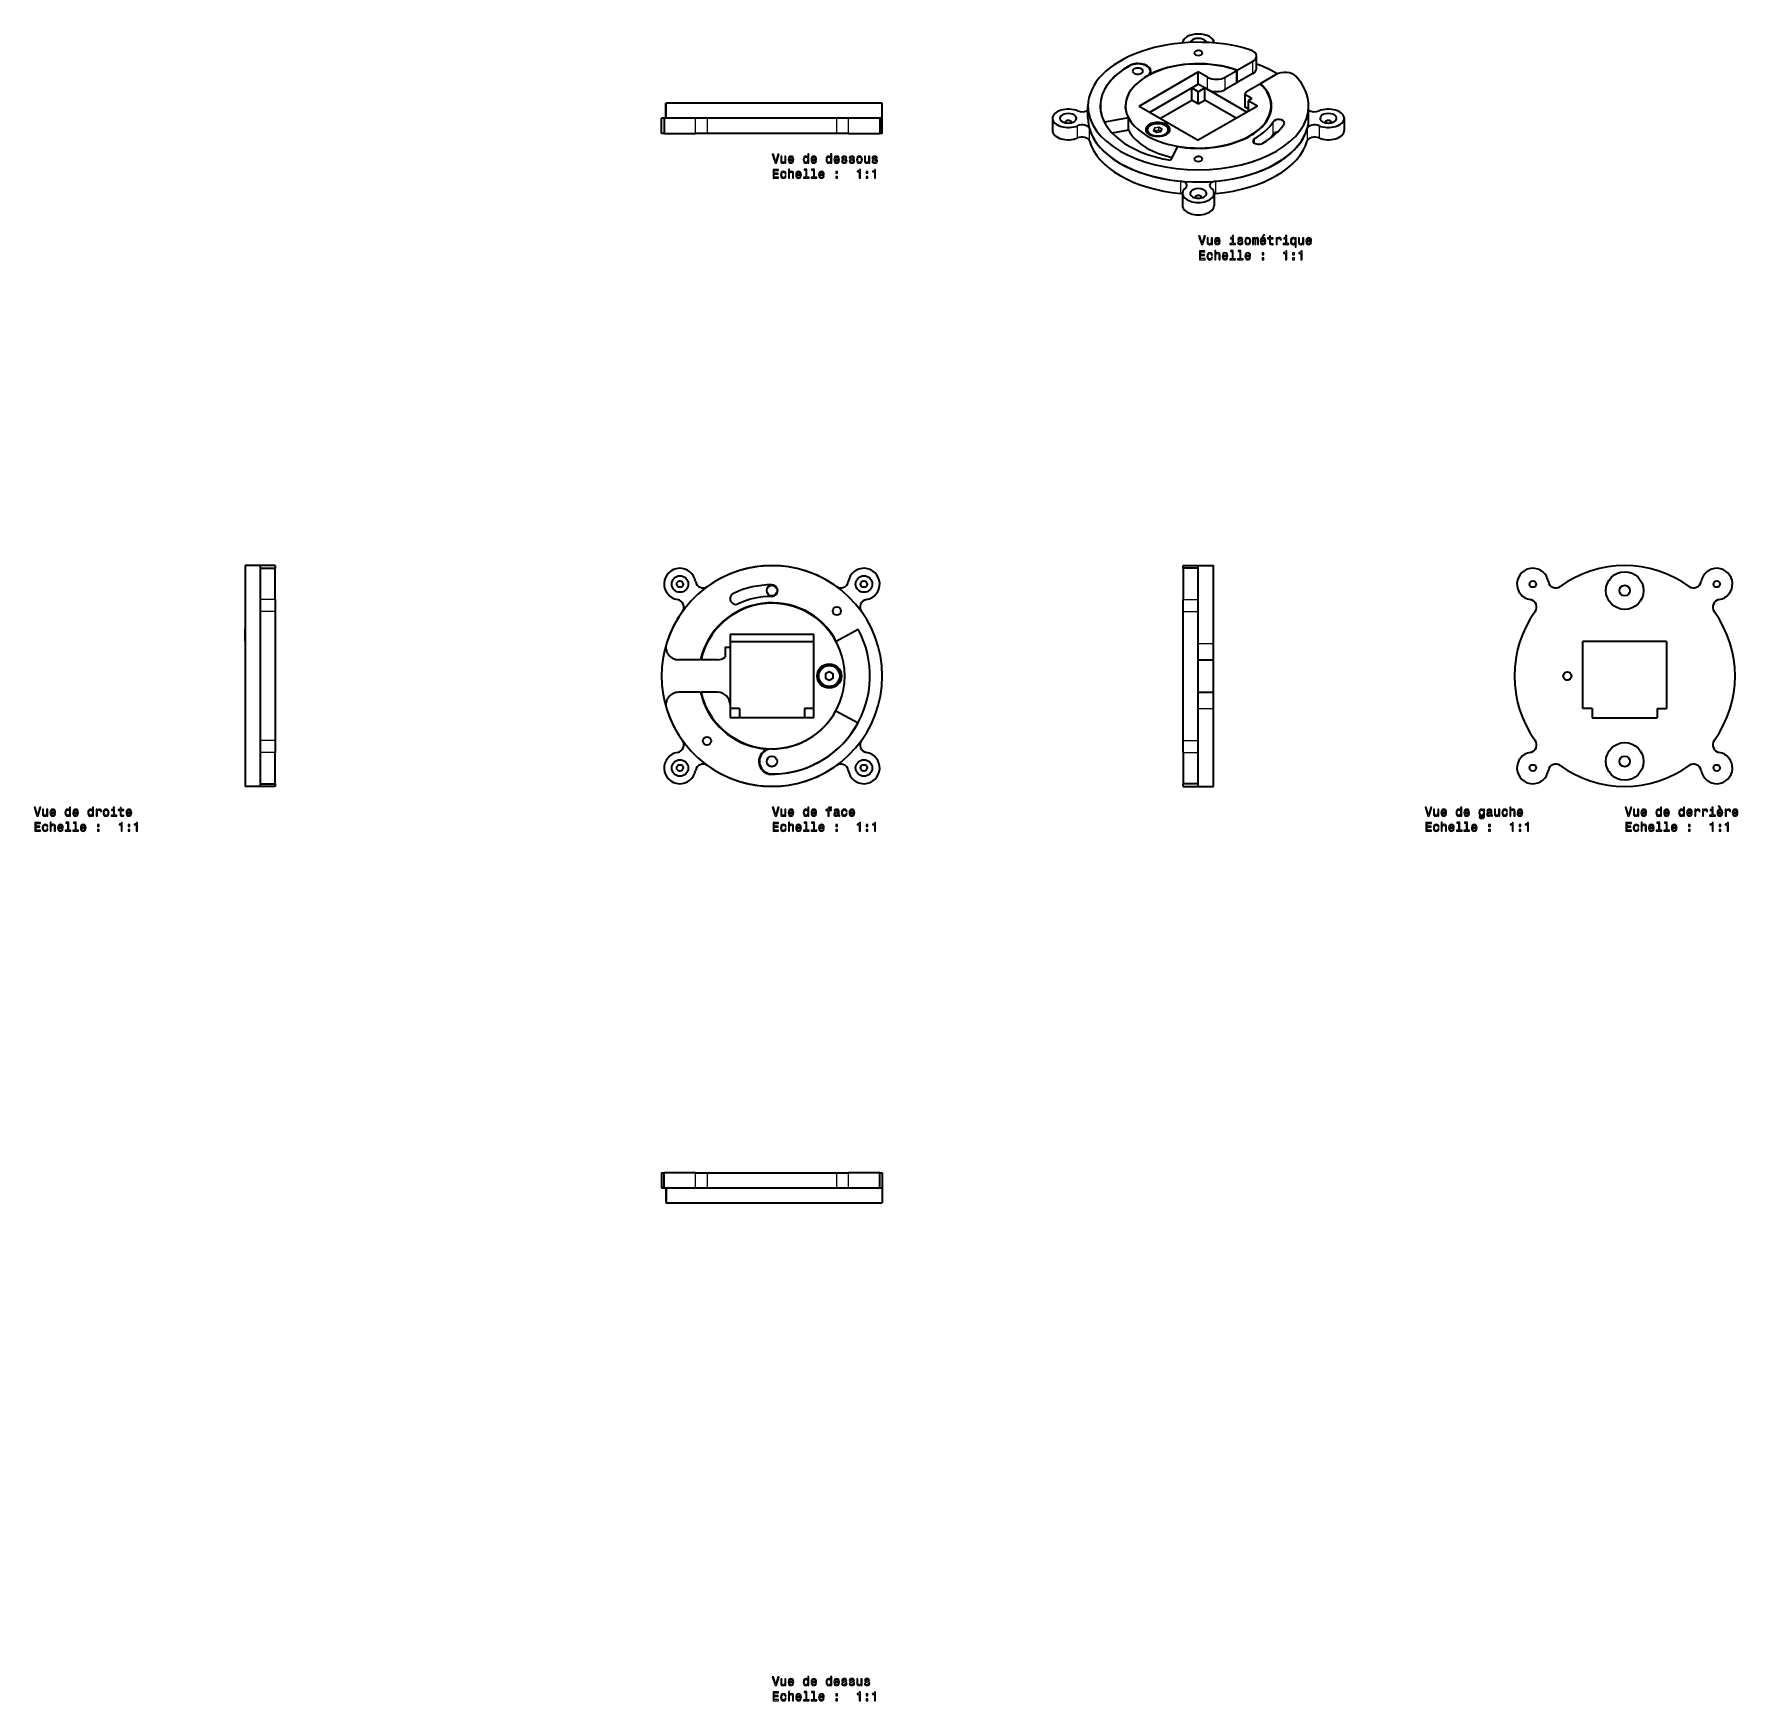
# Model space of a CAD drawing. Extents: x 300 to 980, y 12 to 676.
import ezdxf

# ---------------------------------------------------------------- set-up
doc = ezdxf.new("R2010")
doc.units = 0

msp = doc.modelspace()

# ---------------------------------------------------------------- linework, layer by layer
at = {"color": 7, "lineweight": 35, "ltscale": 0.122475}
for p, q in [((787.75, 662.79), (787.75, 667.69)), ((764.53, 656.52), (764.53, 661.42)), ((780.07, 657.16), (780.07, 662.06)), ((761.91, 650.11), (761.91, 655.01)), ((764.53, 648.6), (764.53, 653.5)), ((767.15, 650.11), (767.15, 655.01)), ((783.05, 652.36), (783.05, 647.46)), ((720.53, 642.88), (720.53, 647.78)), ((808.53, 642.88), (808.53, 647.78)), ((706.37, 642.88), (706.37, 637.98)), ((736.66, 638.12), (736.66, 643.02)), ((822.69, 642.88), (822.69, 637.98)), ((758.23, 612.94), (758.23, 608.04)), ((770.83, 612.94), (770.83, 608.04))]:
    msp.add_line(p, q, dxfattribs=at)
at = {"color": 7, "lineweight": 13, "ltscale": 0.003169}
msp.add_line((737.78, 664.13), (737.78, 664.26), dxfattribs=at)
at = {"color": 7, "lineweight": 13, "ltscale": 0.003339}
msp.add_line((737.88, 664.17), (737.88, 664.3), dxfattribs=at)
at = {"color": 7, "lineweight": 35}
for p, q in [((740.91, 647.78), (764.53, 661.42)), ((745.15, 645.33), (764.53, 656.52)), ((638.5, 648.88), (552.46, 648.88)), ((628.83, 648.88), (594.5, 648.88)), ((740.91, 647.78), (764.53, 634.15)), ((788.15, 647.78), (764.53, 634.15)), ((620.23, 642.88), (568.77, 642.88)), ((620.23, 642.88), (568.77, 642.88)), ((620.23, 636.88), (568.77, 636.88)), ((384.43, 464.5), (384.43, 420.5)), ((390.43, 464.5), (390.43, 420.5)), ((770.53, 433.47), (770.53, 464.5)), ((384.43, 449.51), (384.43, 420.5)), ((390.43, 446.23), (390.43, 420.5)), ((396.43, 446.23), (396.43, 420.5)), ((758.53, 420.5), (758.53, 446.23)), ((764.53, 420.5), (764.53, 446.23)), ((577.8, 437.2), (611.2, 437.2)), ((611.2, 403.8), (611.2, 437.2)), ((577.8, 434.2), (611.2, 434.2)), ((577.8, 432), (577.8, 409.01)), ((611.2, 407.5), (611.2, 434.2)), ((951.26, 434.2), (917.86, 434.2)), ((917.86, 407.5), (917.86, 434.2)), ((951.26, 434.2), (951.26, 407.5)), ((384.43, 420.5), (384.43, 391.49)), ((384.43, 420.5), (384.43, 376.5)), ((390.43, 420.5), (390.43, 394.77)), ((390.43, 420.5), (390.43, 376.5)), ((396.43, 420.5), (396.43, 394.77)), ((758.53, 394.77), (758.53, 420.5)), ((764.53, 394.77), (764.53, 420.5)), ((384.43, 401.86), (384.43, 381.44)), ((611.2, 403.8), (577.8, 403.8)), ((770.53, 376.5), (770.53, 407.53)), ((921.56, 403.8), (947.56, 403.8)), ((921.56, 403.8), (947.56, 403.8)), ((568.77, 222.43), (620.23, 222.43)), ((552.46, 216.43), (638.5, 216.43)), ((568.77, 216.43), (620.23, 216.43)), ((552.46, 210.43), (638.5, 210.43)), ((566.22, 210.43), (623.51, 210.43)), ((593.23, 210.43), (633.61, 210.43)), ((594.5, 210.43), (620.04, 210.43))]:
    msp.add_line(p, q, dxfattribs=at)
at = {"color": 7, "lineweight": 13, "ltscale": 0.001021}
msp.add_line((743.98, 659.61), (743.98, 659.65), dxfattribs=at)
at = {"color": 7, "lineweight": 35, "ltscale": 0.03226}
msp.add_line((745.44, 660.4), (745.44, 661.69), dxfattribs=at)
at = {"color": 7, "lineweight": 35, "ltscale": 0.019063}
msp.add_line((745.59, 661.23), (745.59, 660.47), dxfattribs=at)
at = {"color": 7, "lineweight": 13, "ltscale": 0.00369}
msp.add_line((746.4, 661.01), (746.4, 660.86), dxfattribs=at)
at = {"color": 7, "lineweight": 35, "ltscale": 0.106144}
for p, q in [((768.21, 659.3), (764.53, 661.42)), ((768.21, 654.4), (764.53, 656.52))]:
    msp.add_line(p, q, dxfattribs=at)
at = {"color": 7, "lineweight": 13, "ltscale": 0.122475}
for p, q in [((768.21, 654.4), (768.21, 659.3)), ((775.28, 654.4), (775.28, 659.3)), ((786.28, 660.75), (786.28, 665.65)), ((716.37, 635.04), (716.37, 639.94)), ((721.1, 633.92), (721.1, 638.82)), ((794.38, 636.61), (794.38, 641.51)), ((807.96, 638.82), (807.96, 633.92)), ((812.69, 639.94), (812.69, 635.04)), ((757.49, 612.91), (757.49, 617.81)), ((771.57, 612.91), (771.57, 617.81))]:
    msp.add_line(p, q, dxfattribs=at)
at = {"color": 7, "lineweight": 35, "ltscale": 0.134218}
msp.add_line((775.28, 659.3), (779.93, 661.98), dxfattribs=at)
at = {"color": 7, "lineweight": 35, "ltscale": 0.122473}
msp.add_line((779.93, 657.08), (779.93, 661.98), dxfattribs=at)
at = {"color": 7, "lineweight": 35, "ltscale": 0.179331}
for p, q in [((780.07, 662.06), (786.28, 665.65)), ((786.28, 660.75), (780.07, 657.16))]:
    msp.add_line(p, q, dxfattribs=at)
at = {"color": 7, "lineweight": 35, "ltscale": 0.179332}
msp.add_line((789.26, 656.76), (795.48, 660.34), dxfattribs=at)
at = {"color": 7, "lineweight": 35, "ltscale": 0.483775}
for p, q in [((745.15, 645.33), (761.91, 655.01)), ((783.9, 645.33), (767.15, 655.01))]:
    msp.add_line(p, q, dxfattribs=at)
at = {"color": 7, "lineweight": 35, "ltscale": 0.075525}
for p, q in [((764.53, 653.5), (761.91, 655.01)), ((764.53, 653.5), (767.15, 655.01)), ((764.53, 648.6), (761.91, 650.11)), ((764.53, 648.6), (767.15, 650.11))]:
    msp.add_line(p, q, dxfattribs=at)
at = {"color": 7, "lineweight": 35, "ltscale": 0.134219}
for p, q in [((779.93, 657.08), (775.28, 654.4)), ((784.47, 653.99), (789.12, 656.67))]:
    msp.add_line(p, q, dxfattribs=at)
at = {"color": 7, "lineweight": 35, "ltscale": 0.08165}
msp.add_line((785.88, 650.72), (783.05, 652.36), dxfattribs=at)
at = {"color": 7, "lineweight": 35, "ltscale": 0.005473}
msp.add_line((789.26, 656.54), (789.26, 656.76), dxfattribs=at)
at = {"color": 7, "lineweight": 35, "ltscale": 0.005557}
for p, q in [((552.46, 648.88), (552.23, 648.88)), ((552.23, 216.43), (552.46, 216.43)), ((552.23, 210.43), (552.46, 210.43))]:
    msp.add_line(p, q, dxfattribs=at)
at = {"color": 7, "lineweight": 35, "ltscale": 0.15}
for p, q in [((552.23, 642.88), (552.23, 648.88)), ((638.5, 642.88), (638.5, 648.88)), ((550.5, 636.88), (550.5, 642.88)), ((551.53, 642.88), (551.53, 636.88)), ((637.47, 642.88), (637.47, 636.88)), ((638.5, 636.88), (638.5, 642.88)), ((390.43, 464.5), (384.43, 464.5)), ((396.43, 464.5), (390.43, 464.5)), ((390.43, 463.47), (396.43, 463.47)), ((758.53, 464.5), (764.53, 464.5)), ((764.53, 463.47), (758.53, 463.47)), ((764.53, 464.5), (770.53, 464.5)), ((764.53, 427), (770.53, 427)), ((764.53, 414), (770.53, 414)), ((390.43, 376.5), (384.43, 376.5)), ((390.43, 377.53), (396.43, 377.53)), ((396.43, 376.5), (390.43, 376.5)), ((764.53, 377.53), (758.53, 377.53)), ((758.53, 376.5), (764.53, 376.5)), ((764.53, 376.5), (770.53, 376.5)), ((550.5, 222.43), (550.5, 216.43)), ((551.53, 216.43), (551.53, 222.43)), ((637.47, 216.43), (637.47, 222.43)), ((638.5, 222.43), (638.5, 216.43)), ((552.23, 216.43), (552.23, 210.43)), ((552.23, 216.43), (552.23, 210.43)), ((638.5, 216.43), (638.5, 210.43))]:
    msp.add_line(p, q, dxfattribs=at)
at = {"color": 7, "lineweight": 13, "ltscale": 0.15}
for p, q in [((552.46, 642.88), (552.46, 648.88)), ((564.05, 636.88), (564.05, 642.88)), ((568.77, 636.88), (568.77, 642.88)), ((620.23, 642.88), (620.23, 636.88)), ((624.95, 642.88), (624.95, 636.88)), ((396.43, 450.95), (390.43, 450.95)), ((758.53, 450.95), (764.53, 450.95)), ((396.43, 446.23), (390.43, 446.23)), ((758.53, 446.23), (764.53, 446.23)), ((764.53, 433.47), (770.53, 433.47)), ((764.53, 407.53), (770.53, 407.53)), ((396.43, 394.77), (390.43, 394.77)), ((758.53, 394.77), (764.53, 394.77)), ((396.43, 390.05), (390.43, 390.05)), ((758.53, 390.05), (764.53, 390.05)), ((564.05, 216.43), (564.05, 222.43)), ((568.77, 216.43), (568.77, 222.43)), ((620.23, 222.43), (620.23, 216.43)), ((624.95, 222.43), (624.95, 216.43)), ((552.46, 216.43), (552.46, 210.43))]:
    msp.add_line(p, q, dxfattribs=at)
at = {"color": 7, "lineweight": 35, "ltscale": 0.005019}
msp.add_line((589.5, 648.88), (589.3, 648.88), dxfattribs=at)
at = {"color": 7, "lineweight": 35, "ltscale": 0.125}
for p, q in [((594.5, 648.88), (589.5, 648.88)), ((589.5, 210.43), (594.5, 210.43))]:
    msp.add_line(p, q, dxfattribs=at)
at = {"color": 7, "lineweight": 35, "ltscale": 0.02851}
msp.add_line((725.47, 646.64), (725.47, 647.78), dxfattribs=at)
at = {"color": 7, "lineweight": 35, "ltscale": 0.024593}
msp.add_line((735.52, 646.8), (735.52, 647.78), dxfattribs=at)
at = {"color": 7, "lineweight": 35, "ltscale": 0.3613}
for p, q in [((749.4, 642.88), (761.91, 650.11)), ((779.66, 642.88), (767.15, 650.11))]:
    msp.add_line(p, q, dxfattribs=at)
at = {"color": 7, "lineweight": 35, "ltscale": 0.040825}
msp.add_line((784.47, 646.64), (783.05, 647.46), dxfattribs=at)
at = {"color": 7, "lineweight": 35, "ltscale": 0.040824}
msp.add_line((785.88, 650.72), (784.47, 649.91), dxfattribs=at)
at = {"color": 7, "lineweight": 35, "ltscale": 0.106145}
for p, q in [((784.47, 649.91), (784.47, 645.66)), ((788.15, 647.78), (784.47, 649.91))]:
    msp.add_line(p, q, dxfattribs=at)
at = {"color": 7, "lineweight": 35, "ltscale": 0.049251}
msp.add_line((793.54, 645.81), (793.54, 647.78), dxfattribs=at)
at = {"color": 7, "lineweight": 35, "ltscale": 0.025726}
for p, q in [((551.53, 642.88), (550.5, 642.88)), ((764.53, 463.47), (764.53, 464.5)), ((764.53, 463.47), (764.53, 464.5)), ((396.43, 377.53), (396.43, 376.5)), ((637.47, 222.43), (638.5, 222.43))]:
    msp.add_line(p, q, dxfattribs=at)
at = {"color": 7, "lineweight": 35, "ltscale": 0.313062}
for p, q in [((564.05, 642.88), (551.53, 642.88)), ((637.47, 642.88), (624.95, 642.88)), ((551.53, 636.88), (564.05, 636.88)), ((624.95, 636.88), (637.47, 636.88)), ((390.43, 463.47), (390.43, 450.95)), ((396.43, 450.95), (396.43, 463.47)), ((758.53, 463.47), (758.53, 450.95)), ((764.53, 450.95), (764.53, 463.47)), ((390.43, 390.05), (390.43, 377.53)), ((396.43, 377.53), (396.43, 390.05)), ((758.53, 390.05), (758.53, 377.53)), ((764.53, 377.53), (764.53, 390.05)), ((564.05, 222.43), (551.53, 222.43)), ((637.47, 222.43), (624.95, 222.43)), ((551.53, 216.43), (564.05, 216.43)), ((624.95, 216.43), (637.47, 216.43))]:
    msp.add_line(p, q, dxfattribs=at)
at = {"color": 7, "lineweight": 35, "ltscale": 0.117937}
for p, q in [((568.77, 642.88), (564.05, 642.88)), ((624.95, 642.88), (620.23, 642.88)), ((568.77, 636.88), (564.05, 636.88)), ((624.95, 636.88), (620.23, 636.88)), ((390.43, 450.95), (390.43, 446.23)), ((396.43, 450.95), (396.43, 446.23)), ((758.53, 446.23), (758.53, 450.95)), ((764.53, 446.23), (764.53, 450.95)), ((390.43, 394.77), (390.43, 390.05)), ((396.43, 394.77), (396.43, 390.05)), ((758.53, 390.05), (758.53, 394.77)), ((764.53, 390.05), (764.53, 394.77)), ((564.05, 222.43), (568.77, 222.43)), ((620.23, 222.43), (624.95, 222.43)), ((564.05, 216.43), (568.77, 216.43)), ((620.23, 216.43), (624.95, 216.43))]:
    msp.add_line(p, q, dxfattribs=at)
at = {"color": 7, "lineweight": 35, "ltscale": 0.025702}
for p, q in [((638.5, 642.88), (637.47, 642.88)), ((638.5, 642.88), (637.47, 642.88)), ((638.5, 636.88), (637.47, 636.88)), ((390.43, 464.5), (390.43, 463.47)), ((396.43, 464.5), (396.43, 463.47)), ((758.53, 376.5), (758.53, 377.53)), ((764.53, 376.5), (764.53, 377.53)), ((550.5, 222.43), (551.53, 222.43)), ((550.5, 216.43), (551.53, 216.43))]:
    msp.add_line(p, q, dxfattribs=at)
at = {"color": 7, "lineweight": 35, "ltscale": 0.243185}
msp.add_line((736.66, 643.02), (727.07, 641.38), dxfattribs=at)
at = {"color": 7, "lineweight": 35, "ltscale": 0.002522}
msp.add_line((727.07, 641.28), (727.07, 641.38), dxfattribs=at)
at = {"color": 7, "lineweight": 13, "ltscale": 0.025734}
for p, q in [((747.09, 639.03), (746.65, 638.09)), ((747.13, 638.98), (746.7, 638.05)), ((749.65, 637.63), (750.08, 638.56))]:
    msp.add_line(p, q, dxfattribs=at)
at = {"color": 7, "lineweight": 13, "ltscale": 0.026364}
msp.add_line((747.13, 637.92), (747.13, 638.98), dxfattribs=at)
at = {"color": 7, "lineweight": 13, "ltscale": 0.040914}
for p, q in [((748.77, 639.32), (747.16, 639.07)), ((748.79, 639.25), (747.17, 639))]:
    msp.add_line(p, q, dxfattribs=at)
at = {"color": 7, "lineweight": 13, "ltscale": 0.026366}
for p, q in [((747.17, 637.95), (747.17, 639)), ((748.79, 638.2), (748.79, 639.25)), ((748.84, 638.19), (748.84, 639.24))]:
    msp.add_line(p, q, dxfattribs=at)
at = {"color": 7, "lineweight": 13, "ltscale": 0.034176}
for p, q in [((750.02, 638.56), (748.84, 639.24)), ((746.68, 638.04), (747.86, 637.35))]:
    msp.add_line(p, q, dxfattribs=at)
at = {"color": 7, "lineweight": 13, "ltscale": 0.034178}
msp.add_line((750.05, 638.62), (748.87, 639.3), dxfattribs=at)
at = {"color": 7, "lineweight": 35, "ltscale": 0.030038}
for p, q in [((551.7, 636.88), (550.5, 636.88)), ((390.43, 377.7), (390.43, 376.5)), ((637.3, 216.43), (638.5, 216.43))]:
    msp.add_line(p, q, dxfattribs=at)
at = {"color": 7, "lineweight": 35, "ltscale": 0.164989}
msp.add_line((736.66, 638.12), (730.16, 637.01), dxfattribs=at)
at = {"color": 7, "lineweight": 35, "ltscale": 0.00732}
for p, q in [((744.17, 637.95), (744.17, 638.25)), ((752.57, 637.95), (752.57, 638.25))]:
    msp.add_line(p, q, dxfattribs=at)
at = {"color": 7, "lineweight": 35, "ltscale": 0.000191654}
msp.add_line((746.7, 638.04), (746.7, 638.05), dxfattribs=at)
at = {"color": 7, "lineweight": 35, "ltscale": 0.034176}
msp.add_line((746.7, 638.04), (747.89, 637.36), dxfattribs=at)
at = {"color": 7, "lineweight": 13, "ltscale": 0.002935}
msp.add_line((747.13, 637.92), (747.1, 637.81), dxfattribs=at)
at = {"color": 7, "lineweight": 13, "ltscale": 0.002601}
msp.add_line((747.17, 637.89), (747.13, 637.79), dxfattribs=at)
at = {"color": 7, "lineweight": 35, "ltscale": 0.040912}
msp.add_line((747.95, 637.35), (749.57, 637.6), dxfattribs=at)
at = {"color": 7, "lineweight": 13, "ltscale": 0.040912}
msp.add_line((747.96, 637.34), (749.58, 637.59), dxfattribs=at)
at = {"color": 7, "lineweight": 13, "ltscale": 0.001324}
msp.add_line((748.79, 638.2), (748.81, 638.15), dxfattribs=at)
at = {"color": 7, "lineweight": 13, "ltscale": 0.001085}
msp.add_line((748.84, 638.12), (748.81, 638.15), dxfattribs=at)
at = {"color": 7, "lineweight": 13, "ltscale": 0.001073}
msp.add_line((748.87, 638.16), (748.84, 638.19), dxfattribs=at)
at = {"color": 7, "lineweight": 35, "ltscale": 0.025734}
msp.add_line((749.6, 637.61), (750.04, 638.54), dxfattribs=at)
at = {"color": 7, "lineweight": 13, "ltscale": 0.001215}
msp.add_line((750.02, 638.51), (750.02, 638.56), dxfattribs=at)
at = {"color": 7, "lineweight": 13, "ltscale": 0.04695}
msp.add_line((786.99, 632.94), (786.99, 634.82), dxfattribs=at)
at = {"color": 7, "lineweight": 35, "ltscale": 0.153989}
msp.add_line((756.23, 631.61), (753.42, 626.13), dxfattribs=at)
at = {"color": 7, "lineweight": 35, "ltscale": 0.030039}
msp.add_line((758.53, 463.3), (758.53, 464.5), dxfattribs=at)
at = {"color": 7, "lineweight": 35, "ltscale": 0.318921}
for p, q in [((764.53, 433.47), (764.53, 446.23)), ((764.53, 394.77), (764.53, 407.53))]:
    msp.add_line(p, q, dxfattribs=at)
at = {"color": 7, "lineweight": 35, "ltscale": 0.118097}
msp.add_line((384.43, 434.44), (384.43, 439.16), dxfattribs=at)
at = {"color": 7, "lineweight": 35, "ltscale": 0.13}
for p, q in [((577.8, 437.2), (577.8, 432)), ((577.8, 409), (577.8, 403.8))]:
    msp.add_line(p, q, dxfattribs=at)
at = {"color": 7, "lineweight": 35, "ltscale": 0.247501}
msp.add_line((620.17, 434.44), (628.87, 439.16), dxfattribs=at)
at = {"color": 7, "lineweight": 35, "ltscale": 0.05}
msp.add_line((575.8, 432), (577.8, 432), dxfattribs=at)
at = {"color": 7, "lineweight": 35, "ltscale": 0.1}
msp.add_line((575.8, 432), (575.8, 428), dxfattribs=at)
at = {"color": 7, "lineweight": 35, "ltscale": 0.161858}
msp.add_line((770.53, 427), (770.53, 433.47), dxfattribs=at)
at = {"color": 7, "lineweight": 35, "ltscale": 0.055}
msp.add_line((951.26, 434.2), (951.26, 432), dxfattribs=at)
at = {"color": 7, "lineweight": 35, "ltscale": 0.219635}
for p, q in [((566.02, 427), (557.23, 427)), ((566.02, 414), (557.23, 414))]:
    msp.add_line(p, q, dxfattribs=at)
at = {"color": 7, "lineweight": 35, "ltscale": 0.164384}
for p, q in [((572.8, 427), (566.22, 427)), ((572.8, 414), (566.22, 414))]:
    msp.add_line(p, q, dxfattribs=at)
at = {"color": 7, "lineweight": 13, "ltscale": 0.041858}
for p, q in [((615.81, 421.34), (615.81, 419.66)), ((618.86, 421.42), (617.41, 422.26)), ((618.91, 419.66), (618.91, 421.34)), ((617.41, 418.74), (618.86, 419.58))]:
    msp.add_line(p, q, dxfattribs=at)
at = {"color": 7, "lineweight": 13, "ltscale": 0.001251}
for p, q in [((615.81, 421.34), (615.86, 421.34)), ((615.81, 419.66), (615.86, 419.66))]:
    msp.add_line(p, q, dxfattribs=at)
at = {"color": 7, "lineweight": 13, "ltscale": 0.041857}
for p, q in [((617.31, 422.26), (615.86, 421.42)), ((615.86, 419.58), (617.31, 418.74))]:
    msp.add_line(p, q, dxfattribs=at)
at = {"color": 7, "lineweight": 13, "ltscale": 0.001249}
msp.add_line((615.86, 421.42), (615.88, 421.38), dxfattribs=at)
at = {"color": 7, "lineweight": 35, "ltscale": 0.041858}
for p, q in [((615.86, 421.34), (615.86, 419.66)), ((617.33, 422.22), (615.88, 421.38)), ((618.83, 421.38), (617.38, 422.22)), ((618.86, 419.66), (618.86, 421.34)), ((615.88, 419.62), (617.33, 418.78)), ((617.38, 418.78), (618.83, 419.62))]:
    msp.add_line(p, q, dxfattribs=at)
at = {"color": 7, "lineweight": 13, "ltscale": 0.00125}
for p, q in [((617.31, 422.26), (617.33, 422.22)), ((617.41, 422.26), (617.38, 422.22)), ((618.86, 421.42), (618.83, 421.38)), ((618.91, 421.34), (618.86, 421.34)), ((615.86, 419.58), (615.88, 419.62)), ((617.31, 418.74), (617.33, 418.78)), ((617.41, 418.74), (617.38, 418.78)), ((618.86, 419.58), (618.83, 419.62)), ((618.91, 419.66), (618.86, 419.66))]:
    msp.add_line(p, q, dxfattribs=at)
at = {"color": 7, "lineweight": 13, "ltscale": 0.001138}
for p, q in [((618.83, 421.3), (618.83, 421.35)), ((615.88, 419.7), (615.88, 419.65))]:
    msp.add_line(p, q, dxfattribs=at)
at = {"color": 7, "lineweight": 35, "ltscale": 0.325}
msp.add_line((770.53, 414), (770.53, 427), dxfattribs=at)
at = {"color": 7, "lineweight": 35, "ltscale": 0.001415}
msp.add_line((910.66, 419.36), (910.62, 419.32), dxfattribs=at)
at = {"color": 7, "lineweight": 13, "ltscale": 0.002001}
msp.add_line((911.7, 419), (911.7, 418.92), dxfattribs=at)
at = {"color": 7, "lineweight": 13, "ltscale": 3.00563e-05}
msp.add_line((913.3, 420.45), (913.3, 420.45), dxfattribs=at)
at = {"color": 7, "lineweight": 13, "ltscale": 0.000107431}
msp.add_line((913.32, 420.36), (913.32, 420.36), dxfattribs=at)
at = {"color": 7, "lineweight": 35, "ltscale": 0.161859}
msp.add_line((770.53, 407.53), (770.53, 414), dxfattribs=at)
at = {"color": 7, "lineweight": 35, "ltscale": 0.0375}
msp.add_line((951.26, 409), (951.26, 407.5), dxfattribs=at)
at = {"color": 7, "lineweight": 35, "ltscale": 0.119289}
msp.add_line((384.43, 406.63), (384.43, 401.86), dxfattribs=at)
at = {"color": 7, "lineweight": 35, "ltscale": 0.0925}
for p, q in [((581.5, 407.5), (577.8, 407.5)), ((581.5, 407.5), (581.5, 403.8)), ((611.2, 407.5), (607.5, 407.5)), ((607.5, 407.5), (607.5, 403.8)), ((921.56, 407.5), (917.86, 407.5)), ((921.56, 407.5), (921.56, 403.8)), ((947.56, 407.5), (947.56, 403.8)), ((947.56, 407.5), (951.26, 407.5))]:
    msp.add_line(p, q, dxfattribs=at)
at = {"color": 7, "lineweight": 35, "ltscale": 0.249999}
msp.add_line((620.04, 406.63), (628.83, 401.86), dxfattribs=at)
at = {"color": 7, "lineweight": 35, "ltscale": 0.000515747}
msp.add_line((384.43, 381.41), (384.43, 381.39), dxfattribs=at)
at = {"color": 7, "lineweight": 35, "ltscale": 0.0257}
msp.add_line((764.53, 376.5), (764.53, 377.53), dxfattribs=at)
at = {"color": 7, "lineweight": 35, "ltscale": 0.219704}
msp.add_line((620.04, 210.43), (628.83, 210.43), dxfattribs=at)
at = {"color": 7, "lineweight": 35}
for points in [[(752.57, 638.25), (752.53, 638.56), (752.45, 638.82), (752.33, 639.06), (752.14, 639.34), (751.89, 639.6), (751.55, 639.86), (751.14, 640.1), (750.69, 640.3), (750.2, 640.47), (749.54, 640.62), (748.84, 640.7), (748.13, 640.71), (747.43, 640.65), (746.76, 640.53), (746.25, 640.38), (745.78, 640.19), (745.35, 639.97), (744.98, 639.71), (744.67, 639.43), (744.44, 639.12), (744.34, 638.96)], [(744.17, 637.95), (744.2, 637.64), (744.3, 637.34), (744.46, 637.05), (744.69, 636.76), (744.99, 636.49), (745.19, 636.33)], [(752.39, 637.24), (752.21, 636.96), (751.94, 636.65), (751.59, 636.37), (751.54, 636.33)], [(910.36, 419.54), (910.48, 419.42), (910.59, 419.33), (910.62, 419.32)], [(910.36, 419.54), (910.64, 419.28), (910.92, 419.1), (911.26, 418.98), (911.57, 418.93), (911.7, 418.92)]]:
    msp.add_lwpolyline(points, dxfattribs=at)
at = {"color": 7, "lineweight": 13}
for points in [[(748.79, 638.2), (748.4, 638.06), (747.98, 637.97), (747.56, 637.93), (747.17, 637.95)], [(748.81, 638.15), (748.31, 637.98), (747.82, 637.89), (747.5, 637.88), (747.17, 637.89)], [(748.84, 638.12), (749.22, 637.82), (749.59, 637.6)], [(748.87, 638.16), (749.03, 638.02), (749.36, 637.78), (749.62, 637.64)], [(913.24, 420.45), (913.23, 420.35), (913.16, 420.08), (913.04, 419.8), (912.85, 419.54), (912.61, 419.32), (912.33, 419.15), (912.28, 419.13)], [(913.32, 420.36), (913.3, 420.45), (913.3, 420.45)], [(913.32, 420.36), (913.31, 420.43), (913.3, 420.45)]]:
    msp.add_lwpolyline(points, dxfattribs=at)
for points in [[(596.9, 628.53), (596.02, 625.55), (595.12, 628.53), (594.64, 628.53), (595.77, 625.03), (596.27, 625.03), (597.37, 628.53)], [(600.1, 627.74), (599.65, 627.74), (599.65, 626.17), (599.6, 625.81), (599.46, 625.55), (599.23, 625.39), (598.93, 625.33), (598.7, 625.38), (598.54, 625.5), (598.46, 625.7), (598.44, 626), (598.44, 627.74), (597.99, 627.74), (597.99, 625.96), (598.01, 625.6), (598.11, 625.3), (598.4, 625.03), (598.87, 624.93), (599.12, 624.97), (599.34, 625.06), (599.52, 625.21), (599.67, 625.44), (599.67, 625.03), (600.1, 625.03)], [(601.43, 626.25), (603.21, 626.25), (603.21, 626.46), (603.13, 627.04), (602.91, 627.47), (602.56, 627.74), (602.09, 627.83), (601.63, 627.73), (601.28, 627.45), (601.05, 626.99), (600.97, 626.38), (601.05, 625.76), (601.27, 625.31), (601.62, 625.03), (602.07, 624.93), (602.47, 625), (602.79, 625.17), (603.03, 625.44), (603.16, 625.8), (602.73, 625.8), (602.63, 625.6), (602.5, 625.45), (602.13, 625.33), (601.84, 625.39), (601.63, 625.56), (601.48, 625.85), (601.43, 626.24)], [(601.43, 626.63), (601.49, 626.97), (601.63, 627.23), (601.83, 627.39), (602.11, 627.44), (602.37, 627.39), (602.58, 627.23), (602.71, 626.97), (602.75, 626.63)], [(608.78, 625.45), (608.78, 625.03), (609.23, 625.03), (609.23, 628.65), (608.79, 628.65), (608.79, 627.32), (608.45, 627.71), (608.24, 627.8), (608.01, 627.83), (607.58, 627.73), (607.24, 627.45), (607.03, 626.99), (606.95, 626.38), (607.03, 625.77), (607.24, 625.31), (607.58, 625.03), (608.01, 624.93), (608.24, 624.97), (608.45, 625.06)], [(608.08, 627.43), (608.37, 627.36), (608.6, 627.17), (608.73, 626.84), (608.78, 626.38), (608.73, 625.92), (608.6, 625.6), (608.37, 625.4), (608.08, 625.33), (607.8, 625.4), (607.59, 625.6), (607.45, 625.93), (607.41, 626.38), (607.45, 626.83), (607.59, 627.16), (607.8, 627.36)], [(610.54, 626.25), (612.32, 626.25), (612.32, 626.46), (612.24, 627.04), (612.02, 627.47), (611.67, 627.74), (611.2, 627.83), (610.74, 627.73), (610.39, 627.45), (610.16, 626.99), (610.08, 626.38), (610.15, 625.76), (610.38, 625.31), (610.73, 625.03), (611.18, 624.93), (611.58, 625), (611.9, 625.17), (612.14, 625.44), (612.27, 625.8), (611.83, 625.8), (611.74, 625.6), (611.61, 625.45), (611.24, 625.33), (610.95, 625.39), (610.73, 625.56), (610.59, 625.85), (610.54, 626.24)], [(610.54, 626.63), (610.6, 626.97), (610.73, 627.23), (610.94, 627.39), (611.21, 627.44), (611.48, 627.39), (611.69, 627.23), (611.81, 626.97), (611.86, 626.63)], [(617.89, 625.45), (617.89, 625.03), (618.33, 625.03), (618.33, 628.65), (617.9, 628.65), (617.9, 627.32), (617.56, 627.71), (617.35, 627.8), (617.11, 627.83), (616.69, 627.73), (616.35, 627.45), (616.14, 626.99), (616.06, 626.38), (616.14, 625.77), (616.35, 625.31), (616.69, 625.03), (617.11, 624.93), (617.35, 624.97), (617.56, 625.06)], [(617.19, 627.43), (617.48, 627.36), (617.7, 627.17), (617.84, 626.84), (617.89, 626.38), (617.84, 625.92), (617.7, 625.6), (617.48, 625.4), (617.19, 625.33), (616.91, 625.4), (616.7, 625.6), (616.56, 625.93), (616.51, 626.38), (616.56, 626.83), (616.7, 627.16), (616.91, 627.36)], [(619.65, 626.25), (621.43, 626.25), (621.43, 626.46), (621.35, 627.04), (621.13, 627.47), (620.78, 627.74), (620.31, 627.83), (619.85, 627.73), (619.49, 627.45), (619.27, 626.99), (619.19, 626.38), (619.26, 625.76), (619.49, 625.31), (619.84, 625.03), (620.29, 624.93), (620.68, 625), (621.01, 625.17), (621.24, 625.44), (621.38, 625.8), (620.94, 625.8), (620.85, 625.6), (620.72, 625.45), (620.35, 625.33), (620.06, 625.39), (619.84, 625.56), (619.7, 625.85), (619.65, 626.24)], [(619.65, 626.63), (619.71, 626.97), (619.84, 627.23), (620.05, 627.39), (620.32, 627.44), (620.59, 627.39), (620.8, 627.23), (620.92, 626.97), (620.97, 626.63)], [(623.62, 626.61), (623.2, 626.71), (622.88, 626.82), (622.77, 627.06), (622.8, 627.23), (622.91, 627.35), (623.08, 627.42), (623.33, 627.45), (623.56, 627.42), (623.75, 627.33), (623.87, 627.2), (623.92, 627.01), (624.36, 627.01), (624.36, 627.02), (624.28, 627.35), (624.07, 627.61), (623.75, 627.77), (623.33, 627.83), (622.9, 627.77), (622.59, 627.6), (622.39, 627.36), (622.33, 627.04), (622.37, 626.74), (622.52, 626.53), (622.75, 626.38), (623.09, 626.27), (623.58, 626.15), (623.88, 626.03), (623.96, 625.92), (623.99, 625.77), (623.95, 625.59), (623.83, 625.45), (623.63, 625.36), (623.37, 625.32), (623.09, 625.36), (622.89, 625.46), (622.75, 625.63), (622.7, 625.87), (622.27, 625.87), (622.34, 625.47), (622.55, 625.17), (622.87, 625), (623.33, 624.93), (623.8, 625), (624.15, 625.17), (624.36, 625.46), (624.44, 625.82), (624.38, 626.14), (624.22, 626.36), (623.97, 626.5)], [(626.66, 626.61), (626.23, 626.71), (625.91, 626.82), (625.81, 627.06), (625.84, 627.23), (625.94, 627.35), (626.12, 627.42), (626.36, 627.45), (626.6, 627.42), (626.79, 627.33), (626.91, 627.2), (626.96, 627.01), (627.39, 627.01), (627.39, 627.02), (627.32, 627.35), (627.11, 627.61), (626.79, 627.77), (626.36, 627.83), (625.93, 627.77), (625.62, 627.6), (625.43, 627.36), (625.36, 627.04), (625.41, 626.74), (625.55, 626.53), (625.78, 626.38), (626.12, 626.27), (626.62, 626.15), (626.92, 626.03), (627, 625.92), (627.03, 625.77), (626.98, 625.59), (626.86, 625.45), (626.67, 625.36), (626.4, 625.32), (626.13, 625.36), (625.92, 625.46), (625.79, 625.63), (625.73, 625.87), (625.3, 625.87), (625.37, 625.47), (625.58, 625.17), (625.91, 625), (626.36, 624.93), (626.84, 625), (627.19, 625.17), (627.4, 625.46), (627.47, 625.82), (627.42, 626.14), (627.26, 626.36), (627, 626.5)], [(628.24, 626.38), (628.32, 625.76), (628.55, 625.31), (628.92, 625.03), (629.41, 624.93), (629.9, 625.03), (630.27, 625.3), (630.5, 625.76), (630.59, 626.38), (630.5, 626.99), (630.27, 627.45), (629.9, 627.73), (629.41, 627.83), (628.92, 627.73), (628.55, 627.45), (628.32, 626.99)], [(628.69, 626.38), (628.74, 626.84), (628.88, 627.17), (629.11, 627.37), (629.41, 627.44), (629.72, 627.37), (629.94, 627.17), (630.09, 626.84), (630.14, 626.38), (630.09, 625.92), (629.94, 625.59), (629.72, 625.39), (629.41, 625.32), (629.11, 625.39), (628.88, 625.59), (628.74, 625.92)], [(633.49, 627.74), (633.05, 627.74), (633.05, 626.17), (633, 625.81), (632.85, 625.55), (632.63, 625.39), (632.33, 625.33), (632.09, 625.38), (631.94, 625.5), (631.86, 625.7), (631.84, 626), (631.84, 627.74), (631.39, 627.74), (631.39, 625.96), (631.41, 625.6), (631.5, 625.3), (631.79, 625.03), (632.26, 624.93), (632.52, 624.97), (632.73, 625.06), (632.92, 625.21), (633.07, 625.44), (633.07, 625.03), (633.49, 625.03)], [(635.77, 626.61), (635.34, 626.71), (635.02, 626.82), (634.92, 627.06), (634.95, 627.23), (635.05, 627.35), (635.22, 627.42), (635.47, 627.45), (635.71, 627.42), (635.89, 627.33), (636.02, 627.2), (636.07, 627.01), (636.5, 627.01), (636.5, 627.02), (636.42, 627.35), (636.22, 627.61), (635.89, 627.77), (635.47, 627.83), (635.04, 627.77), (634.73, 627.6), (634.53, 627.36), (634.47, 627.04), (634.52, 626.74), (634.66, 626.53), (634.89, 626.38), (635.23, 626.27), (635.72, 626.15), (636.03, 626.03), (636.11, 625.92), (636.14, 625.77), (636.09, 625.59), (635.97, 625.45), (635.77, 625.36), (635.51, 625.32), (635.23, 625.36), (635.03, 625.46), (634.9, 625.63), (634.84, 625.87), (634.41, 625.87), (634.48, 625.47), (634.69, 625.17), (635.02, 625), (635.47, 624.93), (635.95, 625), (636.29, 625.17), (636.51, 625.46), (636.58, 625.82), (636.53, 626.14), (636.37, 626.36), (636.11, 626.5)], [(594.96, 618.98), (597.18, 618.98), (597.18, 619.4), (595.42, 619.4), (595.42, 620.59), (596.99, 620.59), (596.99, 621.01), (595.42, 621.01), (595.42, 622.06), (597.14, 622.06), (597.14, 622.48), (594.96, 622.48)], [(599.73, 620.79), (600.17, 620.79), (600.08, 621.19), (599.87, 621.51), (599.53, 621.71), (599.09, 621.78), (598.61, 621.68), (598.24, 621.4), (598.01, 620.94), (597.92, 620.33), (598, 619.72), (598.23, 619.26), (598.59, 618.98), (599.07, 618.88), (599.51, 618.96), (599.85, 619.17), (600.08, 619.5), (600.18, 619.95), (599.76, 619.95), (599.68, 619.67), (599.54, 619.45), (599.34, 619.32), (599.09, 619.28), (598.78, 619.35), (598.56, 619.55), (598.42, 619.88), (598.38, 620.34), (598.42, 620.8), (598.56, 621.12), (598.79, 621.33), (599.09, 621.4), (599.35, 621.35), (599.55, 621.23), (599.68, 621.04)], [(601.05, 618.98), (601.49, 618.98), (601.49, 620.54), (601.54, 620.9), (601.68, 621.16), (601.91, 621.33), (602.21, 621.39), (602.45, 621.34), (602.6, 621.2), (602.68, 620.97), (602.71, 620.67), (602.71, 618.98), (603.15, 618.98), (603.15, 620.76), (603.13, 621.12), (603.04, 621.42), (602.74, 621.69), (602.28, 621.78), (602.02, 621.75), (601.81, 621.65), (601.63, 621.5), (601.49, 621.3), (601.49, 622.6), (601.05, 622.6)], [(604.47, 620.21), (606.25, 620.21), (606.25, 620.41), (606.17, 620.99), (605.95, 621.43), (605.6, 621.69), (605.13, 621.78), (604.67, 621.68), (604.31, 621.4), (604.09, 620.94), (604.01, 620.34), (604.08, 619.72), (604.31, 619.26), (604.66, 618.98), (605.11, 618.88), (605.5, 618.95), (605.83, 619.12), (606.06, 619.39), (606.2, 619.76), (605.76, 619.76), (605.67, 619.56), (605.54, 619.4), (605.17, 619.28), (604.88, 619.34), (604.66, 619.52), (604.52, 619.8), (604.47, 620.19)], [(604.47, 620.58), (604.53, 620.93), (604.66, 621.18), (604.87, 621.34), (605.14, 621.4), (605.41, 621.34), (605.62, 621.18), (605.74, 620.93), (605.79, 620.58)], [(608, 622.23), (608, 619.35), (607.09, 619.35), (607.09, 618.98), (609.35, 618.98), (609.35, 619.35), (608.44, 619.35), (608.44, 622.6), (607.3, 622.6), (607.3, 622.23)], [(611.04, 622.23), (611.04, 619.35), (610.12, 619.35), (610.12, 618.98), (612.39, 618.98), (612.39, 619.35), (611.48, 619.35), (611.48, 622.6), (610.34, 622.6), (610.34, 622.23)], [(613.58, 620.21), (615.35, 620.21), (615.36, 620.41), (615.28, 620.99), (615.06, 621.43), (614.7, 621.69), (614.23, 621.78), (613.78, 621.68), (613.42, 621.4), (613.2, 620.94), (613.11, 620.34), (613.19, 619.72), (613.42, 619.26), (613.77, 618.98), (614.22, 618.88), (614.61, 618.95), (614.94, 619.12), (615.17, 619.39), (615.31, 619.76), (614.87, 619.76), (614.78, 619.56), (614.65, 619.4), (614.27, 619.28), (613.99, 619.34), (613.77, 619.52), (613.63, 619.8), (613.58, 620.19)], [(613.58, 620.58), (613.63, 620.93), (613.77, 621.18), (613.98, 621.34), (614.25, 621.4), (614.52, 621.34), (614.72, 621.18), (614.85, 620.93), (614.89, 620.58)], [(619.96, 620.94), (620.65, 620.94), (620.65, 621.69), (619.96, 621.69)], [(619.96, 618.98), (620.65, 618.98), (620.65, 619.73), (619.96, 619.73)], [(629.32, 618.98), (629.78, 618.98), (629.78, 622.51), (629.44, 622.51), (629.35, 622.2), (629.17, 621.99), (628.89, 621.87), (628.51, 621.83), (628.51, 621.47), (629.32, 621.47)], [(632.1, 620.94), (632.8, 620.94), (632.8, 621.69), (632.1, 621.69)], [(632.1, 618.98), (632.8, 618.98), (632.8, 619.73), (632.1, 619.73)], [(635.4, 618.98), (635.85, 618.98), (635.85, 622.51), (635.51, 622.51), (635.42, 622.2), (635.24, 621.99), (634.96, 621.87), (634.58, 621.83), (634.58, 621.47), (635.4, 621.47)], [(766.92, 596.05), (766.05, 593.07), (765.14, 596.05), (764.66, 596.05), (765.79, 592.55), (766.3, 592.55), (767.4, 596.05)], [(770.13, 595.26), (769.68, 595.26), (769.68, 593.69), (769.63, 593.33), (769.49, 593.07), (769.26, 592.91), (768.96, 592.86), (768.72, 592.9), (768.57, 593.02), (768.49, 593.23), (768.47, 593.52), (768.47, 595.26), (768.02, 595.26), (768.02, 593.48), (768.04, 593.12), (768.13, 592.82), (768.43, 592.55), (768.9, 592.45), (769.15, 592.49), (769.37, 592.58), (769.55, 592.74), (769.7, 592.96), (769.7, 592.55), (770.13, 592.55)], [(771.46, 593.77), (773.24, 593.77), (773.24, 593.98), (773.16, 594.56), (772.94, 595), (772.59, 595.26), (772.12, 595.35), (771.66, 595.25), (771.31, 594.97), (771.08, 594.51), (771, 593.91), (771.07, 593.29), (771.3, 592.83), (771.65, 592.55), (772.1, 592.45), (772.5, 592.52), (772.82, 592.69), (773.06, 592.96), (773.19, 593.33), (772.75, 593.33), (772.66, 593.12), (772.53, 592.97), (772.16, 592.85), (771.87, 592.91), (771.65, 593.08), (771.51, 593.37), (771.46, 593.76)], [(771.46, 594.15), (771.52, 594.5), (771.65, 594.75), (771.86, 594.91), (772.13, 594.97), (772.4, 594.91), (772.61, 594.75), (772.73, 594.5), (772.78, 594.15)], [(778.5, 592.92), (778.5, 595.17), (777.36, 595.17), (777.36, 594.79), (778.06, 594.79), (778.06, 592.92), (777.15, 592.92), (777.15, 592.55), (779.42, 592.55), (779.42, 592.92)], [(778.52, 596.17), (778.05, 596.17), (778.05, 595.67), (778.52, 595.67)], [(781.51, 594.13), (781.08, 594.23), (780.76, 594.34), (780.66, 594.58), (780.69, 594.75), (780.79, 594.87), (780.96, 594.94), (781.21, 594.98), (781.45, 594.94), (781.64, 594.85), (781.76, 594.72), (781.81, 594.54), (782.24, 594.54), (782.24, 594.55), (782.16, 594.87), (781.96, 595.13), (781.64, 595.29), (781.21, 595.35), (780.78, 595.29), (780.47, 595.13), (780.27, 594.88), (780.21, 594.57), (780.26, 594.26), (780.4, 594.05), (780.63, 593.9), (780.97, 593.79), (781.46, 593.67), (781.77, 593.55), (781.85, 593.45), (781.88, 593.3), (781.83, 593.11), (781.71, 592.97), (781.51, 592.88), (781.25, 592.85), (780.97, 592.88), (780.77, 592.98), (780.64, 593.15), (780.58, 593.39), (780.15, 593.39), (780.22, 592.99), (780.43, 592.7), (780.76, 592.52), (781.21, 592.45), (781.69, 592.52), (782.03, 592.7), (782.25, 592.98), (782.32, 593.35), (782.27, 593.66), (782.11, 593.88), (781.85, 594.02)], [(783.09, 593.9), (783.17, 593.29), (783.4, 592.83), (783.77, 592.55), (784.26, 592.45), (784.75, 592.55), (785.12, 592.83), (785.35, 593.28), (785.44, 593.9), (785.35, 594.52), (785.12, 594.98), (784.75, 595.25), (784.26, 595.35), (783.77, 595.25), (783.4, 594.97), (783.17, 594.52)], [(783.54, 593.91), (783.59, 594.36), (783.73, 594.69), (783.96, 594.89), (784.26, 594.96), (784.57, 594.89), (784.79, 594.69), (784.93, 594.36), (784.98, 593.91), (784.93, 593.45), (784.79, 593.11), (784.57, 592.91), (784.26, 592.85), (783.96, 592.91), (783.73, 593.11), (783.59, 593.45)], [(786.08, 592.55), (786.49, 592.55), (786.49, 594.36), (786.51, 594.63), (786.59, 594.83), (786.7, 594.94), (786.86, 594.99), (786.98, 594.95), (787.06, 594.85), (787.1, 594.68), (787.11, 594.45), (787.11, 592.55), (787.5, 592.55), (787.5, 594.36), (787.52, 594.63), (787.6, 594.82), (787.72, 594.94), (787.87, 594.99), (787.99, 594.95), (788.07, 594.85), (788.12, 594.45), (788.12, 592.55), (788.53, 592.55), (788.53, 594.42), (788.5, 594.81), (788.42, 595.11), (788.26, 595.29), (788, 595.35), (787.69, 595.25), (787.46, 594.96), (787.27, 595.25), (786.96, 595.35), (786.67, 595.25), (786.47, 594.97), (786.47, 595.26), (786.08, 595.26)], [(789.68, 593.77), (791.45, 593.77), (791.46, 593.98), (791.38, 594.56), (791.16, 595), (790.8, 595.26), (790.34, 595.35), (789.88, 595.25), (789.52, 594.97), (789.3, 594.51), (789.22, 593.91), (789.29, 593.29), (789.52, 592.83), (789.87, 592.55), (790.32, 592.45), (790.71, 592.52), (791.04, 592.69), (791.27, 592.96), (791.41, 593.33), (790.97, 593.33), (790.88, 593.12), (790.75, 592.97), (790.38, 592.85), (790.09, 592.91), (789.87, 593.08), (789.73, 593.37), (789.68, 593.76)], [(789.68, 594.15), (789.73, 594.5), (789.87, 594.75), (790.08, 594.91), (790.35, 594.97), (790.62, 594.91), (790.82, 594.75), (790.95, 594.5), (791, 594.15)], [(789.99, 595.63), (790.28, 595.63), (790.99, 596.48), (790.49, 596.48)], [(792.92, 594.79), (792.92, 593.43), (792.95, 592.99), (793.09, 592.69), (793.38, 592.51), (793.86, 592.45), (794.38, 592.48), (794.38, 592.86), (794, 592.83), (793.65, 592.87), (793.46, 593), (793.38, 593.21), (793.37, 593.51), (793.37, 594.79), (794.38, 594.79), (794.38, 595.17), (793.37, 595.17), (793.37, 595.96), (792.92, 595.96), (792.92, 595.17), (792.16, 595.17), (792.16, 594.79)], [(795.53, 592.55), (795.97, 592.55), (795.97, 594.1), (796.02, 594.47), (796.15, 594.74), (796.38, 594.9), (796.67, 594.95), (796.9, 594.92), (797.06, 594.82), (797.16, 594.65), (797.2, 594.42), (797.65, 594.42), (797.59, 594.82), (797.42, 595.12), (797.14, 595.29), (796.77, 595.35), (796.51, 595.31), (796.29, 595.21), (796.09, 595.04), (795.93, 594.81), (795.93, 595.26), (795.53, 595.26)], [(799.76, 592.92), (799.76, 595.17), (798.62, 595.17), (798.62, 594.79), (799.31, 594.79), (799.31, 592.92), (798.4, 592.92), (798.4, 592.55), (800.67, 592.55), (800.67, 592.92)], [(799.77, 596.17), (799.3, 596.17), (799.3, 595.67), (799.77, 595.67)], [(803.1, 594.84), (802.94, 595.07), (802.77, 595.23), (802.56, 595.32), (802.32, 595.35), (801.89, 595.25), (801.56, 594.97), (801.34, 594.52), (801.27, 593.91), (801.34, 593.29), (801.56, 592.84), (801.89, 592.55), (802.32, 592.45), (802.56, 592.48), (802.76, 592.57), (802.94, 592.73), (803.1, 592.96), (803.1, 591.5), (803.54, 591.5), (803.54, 595.26), (803.1, 595.26)], [(801.72, 593.91), (801.77, 594.35), (801.91, 594.68), (802.12, 594.88), (802.4, 594.95), (802.69, 594.88), (802.91, 594.69), (803.04, 594.36), (803.09, 593.91), (803.04, 593.45), (802.91, 593.12), (802.69, 592.92), (802.4, 592.85), (802.12, 592.92), (801.91, 593.12), (801.77, 593.45)], [(806.56, 595.26), (806.12, 595.26), (806.12, 593.69), (806.06, 593.33), (805.92, 593.07), (805.69, 592.91), (805.39, 592.86), (805.16, 592.9), (805.01, 593.02), (804.92, 593.23), (804.9, 593.52), (804.9, 595.26), (804.46, 595.26), (804.46, 593.48), (804.47, 593.12), (804.57, 592.82), (804.86, 592.55), (805.33, 592.45), (805.58, 592.49), (805.8, 592.58), (805.98, 592.74), (806.14, 592.96), (806.14, 592.55), (806.56, 592.55)], [(807.9, 593.77), (809.67, 593.77), (809.68, 593.98), (809.6, 594.56), (809.37, 595), (809.02, 595.26), (808.55, 595.35), (808.09, 595.25), (807.74, 594.97), (807.51, 594.51), (807.43, 593.91), (807.51, 593.29), (807.73, 592.83), (808.08, 592.55), (808.54, 592.45), (808.93, 592.52), (809.25, 592.69), (809.49, 592.96), (809.63, 593.33), (809.19, 593.33), (809.1, 593.12), (808.96, 592.97), (808.59, 592.85), (808.3, 592.91), (808.09, 593.08), (807.95, 593.37), (807.9, 593.76)], [(807.9, 594.15), (807.95, 594.5), (808.09, 594.75), (808.29, 594.91), (808.57, 594.97), (808.83, 594.91), (809.04, 594.75), (809.17, 594.5), (809.21, 594.15)], [(764.99, 586.5), (767.21, 586.5), (767.21, 586.93), (765.45, 586.93), (765.45, 588.11), (767.02, 588.11), (767.02, 588.53), (765.45, 588.53), (765.45, 589.58), (767.17, 589.58), (767.17, 590), (764.99, 590)], [(769.76, 588.31), (770.2, 588.31), (770.11, 588.72), (769.89, 589.03), (769.56, 589.23), (769.12, 589.31), (768.63, 589.21), (768.27, 588.92), (768.03, 588.46), (767.95, 587.85), (768.03, 587.24), (768.26, 586.78), (768.61, 586.5), (769.1, 586.41), (769.54, 586.48), (769.87, 586.69), (770.11, 587.03), (770.21, 587.47), (769.78, 587.47), (769.71, 587.19), (769.57, 586.98), (769.37, 586.85), (769.12, 586.81), (768.81, 586.87), (768.59, 587.07), (768.45, 587.4), (768.41, 587.86), (768.45, 588.32), (768.59, 588.65), (768.82, 588.85), (769.12, 588.92), (769.38, 588.87), (769.58, 588.76), (769.71, 588.57)], [(771.07, 586.5), (771.52, 586.5), (771.52, 588.07), (771.56, 588.42), (771.71, 588.69), (771.94, 588.85), (772.24, 588.91), (772.48, 588.86), (772.63, 588.72), (772.71, 588.49), (772.73, 588.19), (772.73, 586.5), (773.18, 586.5), (773.18, 588.28), (773.16, 588.64), (773.07, 588.94), (772.77, 589.21), (772.31, 589.31), (772.05, 589.27), (771.84, 589.18), (771.65, 589.02), (771.52, 588.82), (771.52, 590.12), (771.07, 590.12)], [(774.5, 587.73), (776.27, 587.73), (776.28, 587.93), (776.2, 588.51), (775.98, 588.95), (775.62, 589.21), (775.15, 589.31), (774.7, 589.21), (774.34, 588.92), (774.12, 588.46), (774.04, 587.86), (774.11, 587.24), (774.34, 586.78), (774.69, 586.5), (775.14, 586.41), (775.53, 586.47), (775.86, 586.64), (776.09, 586.92), (776.23, 587.28), (775.79, 587.28), (775.7, 587.08), (775.57, 586.93), (775.2, 586.81), (774.91, 586.86), (774.69, 587.04), (774.55, 587.32), (774.5, 587.71)], [(774.5, 588.1), (774.55, 588.45), (774.69, 588.71), (774.9, 588.86), (775.17, 588.92), (775.44, 588.86), (775.64, 588.71), (775.77, 588.45), (775.82, 588.1)], [(778.03, 589.75), (778.03, 586.88), (777.12, 586.88), (777.12, 586.5), (779.38, 586.5), (779.38, 586.88), (778.47, 586.88), (778.47, 590.12), (777.33, 590.12), (777.33, 589.75)], [(781.07, 589.75), (781.07, 586.88), (780.15, 586.88), (780.15, 586.5), (782.42, 586.5), (782.42, 586.88), (781.51, 586.88), (781.51, 590.12), (780.37, 590.12), (780.37, 589.75)], [(783.61, 587.73), (785.38, 587.73), (785.39, 587.93), (785.31, 588.51), (785.09, 588.95), (784.73, 589.21), (784.26, 589.31), (783.8, 589.21), (783.45, 588.92), (783.22, 588.46), (783.14, 587.86), (783.22, 587.24), (783.45, 586.78), (783.79, 586.5), (784.25, 586.41), (784.64, 586.47), (784.96, 586.64), (785.2, 586.92), (785.34, 587.28), (784.9, 587.28), (784.81, 587.08), (784.68, 586.93), (784.3, 586.81), (784.02, 586.86), (783.8, 587.04), (783.66, 587.32), (783.61, 587.71)], [(783.61, 588.1), (783.66, 588.45), (783.8, 588.71), (784.01, 588.86), (784.28, 588.92), (784.55, 588.86), (784.75, 588.71), (784.88, 588.45), (784.92, 588.1)], [(789.99, 588.46), (790.68, 588.46), (790.68, 589.21), (789.99, 589.21)], [(789.99, 586.5), (790.68, 586.5), (790.68, 587.25), (789.99, 587.25)], [(799.35, 586.5), (799.81, 586.5), (799.81, 590.03), (799.47, 590.03), (799.38, 589.72), (799.2, 589.51), (798.92, 589.39), (798.54, 589.35), (798.54, 588.99), (799.35, 588.99)], [(802.13, 588.46), (802.83, 588.46), (802.83, 589.21), (802.13, 589.21)], [(802.13, 586.5), (802.83, 586.5), (802.83, 587.25), (802.13, 587.25)], [(805.42, 586.5), (805.88, 586.5), (805.88, 590.03), (805.54, 590.03), (805.45, 589.72), (805.27, 589.51), (804.99, 589.39), (804.61, 589.35), (804.61, 588.99), (805.42, 588.99)], [(302.52, 368.15), (301.65, 365.17), (300.74, 368.15), (300.26, 368.15), (301.39, 364.64), (301.9, 364.64), (303, 368.15)], [(305.73, 367.35), (305.28, 367.35), (305.28, 365.79), (305.23, 365.43), (305.09, 365.16), (304.86, 365), (304.56, 364.95), (304.32, 364.99), (304.17, 365.11), (304.09, 365.32), (304.07, 365.61), (304.07, 367.35), (303.62, 367.35), (303.62, 365.57), (303.64, 365.21), (303.73, 364.92), (304.03, 364.64), (304.5, 364.55), (304.75, 364.58), (304.96, 364.67), (305.15, 364.83), (305.3, 365.06), (305.3, 364.64), (305.73, 364.64)], [(307.06, 365.87), (308.84, 365.87), (308.84, 366.08), (308.76, 366.66), (308.54, 367.09), (308.19, 367.35), (307.72, 367.45), (307.26, 367.35), (306.91, 367.06), (306.68, 366.61), (306.6, 366), (306.67, 365.38), (306.9, 364.93), (307.25, 364.64), (307.7, 364.55), (308.1, 364.61), (308.42, 364.78), (308.66, 365.06), (308.79, 365.42), (308.35, 365.42), (308.26, 365.22), (308.13, 365.07), (307.76, 364.95), (307.47, 365), (307.25, 365.18), (307.11, 365.47), (307.06, 365.85)], [(307.06, 366.24), (307.12, 366.59), (307.25, 366.85), (307.46, 367), (307.73, 367.06), (308, 367), (308.21, 366.85), (308.33, 366.59), (308.38, 366.24)], [(314.41, 365.06), (314.41, 364.64), (314.85, 364.64), (314.85, 368.26), (314.42, 368.26), (314.42, 366.94), (314.08, 367.32), (313.87, 367.41), (313.63, 367.45), (313.2, 367.35), (312.87, 367.06), (312.66, 366.61), (312.58, 366), (312.66, 365.39), (312.87, 364.93), (313.2, 364.64), (313.63, 364.55), (313.87, 364.58), (314.08, 364.67)], [(313.71, 367.05), (314, 366.98), (314.22, 366.78), (314.35, 366.45), (314.41, 366), (314.35, 365.54), (314.22, 365.21), (314, 365.01), (313.71, 364.95), (313.43, 365.01), (313.22, 365.21), (313.08, 365.55), (313.03, 366), (313.08, 366.45), (313.22, 366.78), (313.43, 366.98)], [(316.17, 365.87), (317.95, 365.87), (317.95, 366.08), (317.87, 366.66), (317.65, 367.09), (317.3, 367.35), (316.83, 367.45), (316.37, 367.35), (316.01, 367.06), (315.79, 366.61), (315.71, 366), (315.78, 365.38), (316.01, 364.93), (316.36, 364.64), (316.81, 364.55), (317.2, 364.61), (317.53, 364.78), (317.76, 365.06), (317.9, 365.42), (317.46, 365.42), (317.37, 365.22), (317.24, 365.07), (316.87, 364.95), (316.58, 365), (316.36, 365.18), (316.22, 365.47), (316.17, 365.85)], [(316.17, 366.24), (316.23, 366.59), (316.36, 366.85), (316.57, 367), (316.84, 367.06), (317.11, 367), (317.32, 366.85), (317.44, 366.59), (317.49, 366.24)], [(323.52, 365.06), (323.52, 364.64), (323.96, 364.64), (323.96, 368.26), (323.52, 368.26), (323.52, 366.94), (323.19, 367.32), (322.98, 367.41), (322.74, 367.45), (322.31, 367.35), (321.98, 367.06), (321.76, 366.61), (321.69, 366), (321.76, 365.39), (321.98, 364.93), (322.31, 364.64), (322.74, 364.55), (322.98, 364.58), (323.19, 364.67)], [(322.82, 367.05), (323.11, 366.98), (323.33, 366.78), (323.46, 366.45), (323.51, 366), (323.46, 365.54), (323.33, 365.21), (323.11, 365.01), (322.82, 364.95), (322.54, 365.01), (322.33, 365.21), (322.19, 365.55), (322.14, 366), (322.19, 366.45), (322.33, 366.78), (322.54, 366.98)], [(325.06, 364.64), (325.5, 364.64), (325.5, 366.19), (325.55, 366.56), (325.68, 366.83), (325.9, 366.99), (326.2, 367.05), (326.42, 367.01), (326.59, 366.91), (326.69, 366.74), (326.73, 366.51), (327.17, 366.51), (327.11, 366.92), (326.95, 367.21), (326.67, 367.39), (326.29, 367.45), (326.03, 367.41), (325.81, 367.31), (325.62, 367.13), (325.46, 366.9), (325.46, 367.35), (325.06, 367.35)], [(327.8, 365.99), (327.88, 365.38), (328.11, 364.93), (328.48, 364.64), (328.97, 364.55), (329.46, 364.64), (329.83, 364.92), (330.06, 365.37), (330.15, 365.99), (330.06, 366.61), (329.83, 367.07), (329.46, 367.35), (328.97, 367.45), (328.48, 367.35), (328.11, 367.06), (327.88, 366.61)], [(328.25, 366), (328.29, 366.45), (328.44, 366.78), (328.66, 366.98), (328.97, 367.05), (329.27, 366.98), (329.5, 366.79), (329.64, 366.45), (329.69, 366), (329.64, 365.54), (329.5, 365.21), (329.27, 365.01), (328.97, 364.94), (328.66, 365.01), (328.44, 365.21), (328.29, 365.54)], [(332.32, 365.02), (332.32, 367.26), (331.18, 367.26), (331.18, 366.88), (331.88, 366.88), (331.88, 365.02), (330.97, 365.02), (330.97, 364.64), (333.24, 364.64), (333.24, 365.02)], [(332.33, 368.26), (331.86, 368.26), (331.86, 367.76), (332.33, 367.76)], [(334.59, 366.88), (334.59, 365.53), (334.62, 365.09), (334.76, 364.78), (335.05, 364.61), (335.53, 364.55), (336.05, 364.57), (336.05, 364.96), (335.67, 364.93), (335.32, 364.97), (335.13, 365.09), (335.05, 365.3), (335.04, 365.6), (335.04, 366.88), (336.05, 366.88), (336.05, 367.26), (335.04, 367.26), (335.04, 368.05), (334.59, 368.05), (334.59, 367.26), (333.83, 367.26), (333.83, 366.88)], [(337.42, 365.87), (339.2, 365.87), (339.2, 366.08), (339.12, 366.66), (338.9, 367.09), (338.55, 367.35), (338.08, 367.45), (337.62, 367.35), (337.27, 367.06), (337.04, 366.61), (336.96, 366), (337.03, 365.38), (337.26, 364.93), (337.61, 364.64), (338.06, 364.55), (338.46, 364.61), (338.78, 364.78), (339.02, 365.06), (339.15, 365.42), (338.71, 365.42), (338.62, 365.22), (338.49, 365.07), (338.12, 364.95), (337.83, 365), (337.61, 365.18), (337.47, 365.47), (337.42, 365.85)], [(337.42, 366.24), (337.48, 366.59), (337.61, 366.85), (337.82, 367), (338.09, 367.06), (338.36, 367), (338.57, 366.85), (338.69, 366.59), (338.74, 366.24)], [(596.9, 368.15), (596.02, 365.17), (595.12, 368.15), (594.64, 368.15), (595.77, 364.64), (596.27, 364.64), (597.37, 368.15)], [(600.1, 367.35), (599.65, 367.35), (599.65, 365.79), (599.6, 365.43), (599.46, 365.16), (599.23, 365), (598.93, 364.95), (598.7, 364.99), (598.54, 365.11), (598.46, 365.32), (598.44, 365.61), (598.44, 367.35), (597.99, 367.35), (597.99, 365.57), (598.01, 365.21), (598.11, 364.92), (598.4, 364.64), (598.87, 364.55), (599.12, 364.58), (599.34, 364.67), (599.52, 364.83), (599.67, 365.06), (599.67, 364.64), (600.1, 364.64)], [(601.43, 365.87), (603.21, 365.87), (603.21, 366.08), (603.13, 366.66), (602.91, 367.09), (602.56, 367.35), (602.09, 367.45), (601.63, 367.35), (601.28, 367.06), (601.05, 366.61), (600.97, 366), (601.05, 365.38), (601.27, 364.93), (601.62, 364.64), (602.07, 364.55), (602.47, 364.61), (602.79, 364.78), (603.03, 365.06), (603.16, 365.42), (602.73, 365.42), (602.63, 365.22), (602.5, 365.07), (602.13, 364.95), (601.84, 365), (601.63, 365.18), (601.48, 365.47), (601.43, 365.85)], [(601.43, 366.24), (601.49, 366.59), (601.63, 366.85), (601.83, 367), (602.11, 367.06), (602.37, 367), (602.58, 366.85), (602.71, 366.59), (602.75, 366.24)], [(608.78, 365.06), (608.78, 364.64), (609.23, 364.64), (609.23, 368.26), (608.79, 368.26), (608.79, 366.94), (608.45, 367.32), (608.24, 367.41), (608.01, 367.45), (607.58, 367.35), (607.24, 367.06), (607.03, 366.61), (606.95, 366), (607.03, 365.39), (607.24, 364.93), (607.58, 364.64), (608.01, 364.55), (608.24, 364.58), (608.45, 364.67)], [(608.08, 367.05), (608.37, 366.98), (608.6, 366.78), (608.73, 366.45), (608.78, 366), (608.73, 365.54), (608.6, 365.21), (608.37, 365.01), (608.08, 364.95), (607.8, 365.01), (607.59, 365.21), (607.45, 365.55), (607.41, 366), (607.45, 366.45), (607.59, 366.78), (607.8, 366.98)], [(610.54, 365.87), (612.32, 365.87), (612.32, 366.08), (612.24, 366.66), (612.02, 367.09), (611.67, 367.35), (611.2, 367.45), (610.74, 367.35), (610.39, 367.06), (610.16, 366.61), (610.08, 366), (610.15, 365.38), (610.38, 364.93), (610.73, 364.64), (611.18, 364.55), (611.58, 364.61), (611.9, 364.78), (612.14, 365.06), (612.27, 365.42), (611.83, 365.42), (611.74, 365.22), (611.61, 365.07), (611.24, 364.95), (610.95, 365), (610.73, 365.18), (610.59, 365.47), (610.54, 365.85)], [(610.54, 366.24), (610.6, 366.59), (610.73, 366.85), (610.94, 367), (611.21, 367.06), (611.48, 367), (611.69, 366.85), (611.81, 366.59), (611.86, 366.24)], [(616.84, 366.88), (616.84, 364.64), (617.29, 364.64), (617.29, 366.88), (618.29, 366.88), (618.29, 367.26), (617.29, 367.26), (617.29, 367.43), (617.32, 367.63), (617.44, 367.77), (617.63, 367.85), (617.92, 367.88), (618.29, 367.86), (618.29, 368.24), (617.81, 368.26), (617.38, 368.22), (617.08, 368.08), (616.9, 367.85), (616.84, 367.51), (616.84, 367.26), (616.03, 367.26), (616.03, 366.88)], [(620.87, 365), (620.87, 364.98), (620.9, 364.81), (620.97, 364.69), (621.29, 364.59), (621.54, 364.63), (621.54, 364.98), (621.43, 364.96), (621.29, 365.03), (621.26, 365.23), (621.26, 366.63), (621.2, 366.99), (621.03, 367.24), (620.72, 367.39), (620.29, 367.45), (619.86, 367.39), (619.55, 367.22), (619.35, 366.95), (619.29, 366.6), (619.29, 366.56), (619.69, 366.56), (619.72, 366.78), (619.83, 366.93), (620.01, 367.02), (620.27, 367.05), (620.52, 367.03), (620.69, 366.95), (620.8, 366.82), (620.84, 366.64), (620.82, 366.43), (620.73, 366.32), (620.53, 366.27), (620.15, 366.23), (619.72, 366.14), (619.41, 365.98), (619.23, 365.73), (619.18, 365.35), (619.23, 365.02), (619.38, 364.77), (619.64, 364.62), (619.98, 364.56), (620.45, 364.67)], [(624.02, 366.45), (624.46, 366.45), (624.37, 366.86), (624.15, 367.18), (623.82, 367.37), (623.38, 367.45), (622.89, 367.35), (622.53, 367.06), (622.29, 366.61), (622.21, 365.99), (622.29, 365.38), (622.52, 364.93), (622.87, 364.64), (623.36, 364.55), (623.8, 364.62), (624.13, 364.84), (624.37, 365.17), (624.47, 365.61), (624.04, 365.61), (623.97, 365.33), (623.83, 365.12), (623.62, 364.99), (623.38, 364.95), (623.07, 365.01), (622.85, 365.21), (622.71, 365.54), (622.67, 366.01), (622.71, 366.46), (622.85, 366.79), (623.08, 366.99), (623.38, 367.06), (623.64, 367.01), (623.84, 366.9), (623.97, 366.71)], [(625.72, 365.87), (627.5, 365.87), (627.5, 366.08), (627.42, 366.66), (627.2, 367.09), (626.85, 367.35), (626.38, 367.45), (625.92, 367.35), (625.57, 367.06), (625.34, 366.61), (625.26, 366), (625.33, 365.38), (625.56, 364.93), (625.91, 364.64), (626.36, 364.55), (626.76, 364.61), (627.08, 364.78), (627.32, 365.06), (627.45, 365.42), (627.01, 365.42), (626.92, 365.22), (626.79, 365.07), (626.42, 364.95), (626.13, 365), (625.91, 365.18), (625.77, 365.47), (625.72, 365.85)], [(625.72, 366.24), (625.78, 366.59), (625.91, 366.85), (626.12, 367), (626.39, 367.06), (626.66, 367), (626.87, 366.85), (626.99, 366.59), (627.04, 366.24)], [(857.23, 368.15), (856.35, 365.17), (855.45, 368.15), (854.97, 368.15), (856.1, 364.64), (856.6, 364.64), (857.71, 368.15)], [(860.43, 367.35), (859.99, 367.35), (859.99, 365.79), (859.94, 365.43), (859.79, 365.16), (859.56, 365), (859.27, 364.95), (859.03, 364.99), (858.88, 365.11), (858.79, 365.32), (858.77, 365.61), (858.77, 367.35), (858.33, 367.35), (858.33, 365.57), (858.34, 365.21), (858.44, 364.92), (858.73, 364.64), (859.2, 364.55), (859.45, 364.58), (859.67, 364.67), (859.86, 364.83), (860.01, 365.06), (860.01, 364.64), (860.43, 364.64)], [(861.77, 365.87), (863.54, 365.87), (863.55, 366.08), (863.47, 366.66), (863.25, 367.09), (862.89, 367.35), (862.42, 367.45), (861.96, 367.35), (861.61, 367.06), (861.39, 366.61), (861.3, 366), (861.38, 365.38), (861.61, 364.93), (861.95, 364.64), (862.41, 364.55), (862.8, 364.61), (863.12, 364.78), (863.36, 365.06), (863.5, 365.42), (863.06, 365.42), (862.97, 365.22), (862.84, 365.07), (862.46, 364.95), (862.18, 365), (861.96, 365.18), (861.82, 365.47), (861.77, 365.85)], [(861.77, 366.24), (861.82, 366.59), (861.96, 366.85), (862.17, 367), (862.44, 367.06), (862.71, 367), (862.91, 366.85), (863.04, 366.59), (863.08, 366.24)], [(869.12, 365.06), (869.12, 364.64), (869.56, 364.64), (869.56, 368.26), (869.12, 368.26), (869.12, 366.94), (868.78, 367.32), (868.58, 367.41), (868.34, 367.45), (867.91, 367.35), (867.58, 367.06), (867.36, 366.61), (867.29, 366), (867.36, 365.39), (867.58, 364.93), (867.91, 364.64), (868.34, 364.55), (868.58, 364.58), (868.79, 364.67)], [(868.42, 367.05), (868.71, 366.98), (868.93, 366.78), (869.06, 366.45), (869.11, 366), (869.06, 365.54), (868.93, 365.21), (868.71, 365.01), (868.42, 364.95), (868.14, 365.01), (867.93, 365.21), (867.78, 365.55), (867.74, 366), (867.78, 366.45), (867.93, 366.78), (868.14, 366.98)], [(870.88, 365.87), (872.65, 365.87), (872.66, 366.08), (872.58, 366.66), (872.35, 367.09), (872, 367.35), (871.53, 367.45), (871.07, 367.35), (870.72, 367.06), (870.49, 366.61), (870.41, 366), (870.49, 365.38), (870.71, 364.93), (871.06, 364.64), (871.52, 364.55), (871.91, 364.61), (872.23, 364.78), (872.47, 365.06), (872.61, 365.42), (872.17, 365.42), (872.08, 365.22), (871.95, 365.07), (871.57, 364.95), (871.28, 365), (871.07, 365.18), (870.93, 365.47), (870.88, 365.85)], [(870.88, 366.24), (870.93, 366.59), (871.07, 366.85), (871.27, 367), (871.55, 367.06), (871.81, 367), (872.02, 366.85), (872.15, 366.59), (872.19, 366.24)], [(878.67, 364.76), (878.67, 367.35), (878.24, 367.35), (878.24, 366.91), (877.9, 367.31), (877.68, 367.41), (877.45, 367.45), (877.02, 367.35), (876.69, 367.06), (876.47, 366.61), (876.39, 366), (876.47, 365.38), (876.69, 364.93), (877.02, 364.64), (877.45, 364.55), (877.69, 364.58), (877.89, 364.67), (878.24, 365.06), (878.24, 364.67), (878.2, 364.37), (878.09, 364.15), (877.88, 364.03), (877.56, 363.98), (877.29, 364.01), (877.09, 364.09), (876.97, 364.22), (876.94, 364.4), (876.51, 364.4), (876.51, 364.38), (876.58, 364.05), (876.78, 363.81), (877.1, 363.65), (877.54, 363.6), (878.06, 363.68), (878.41, 363.89), (878.61, 364.26)], [(876.85, 366), (876.9, 366.45), (877.03, 366.78), (877.25, 366.98), (877.53, 367.05), (877.83, 366.98), (878.05, 366.78), (878.18, 366.45), (878.23, 366), (878.18, 365.54), (878.05, 365.21), (877.83, 365.01), (877.53, 364.95), (877.25, 365.01), (877.03, 365.21), (876.9, 365.55)], [(881.2, 365), (881.2, 364.98), (881.23, 364.81), (881.31, 364.69), (881.62, 364.59), (881.87, 364.63), (881.87, 364.98), (881.76, 364.96), (881.62, 365.03), (881.6, 365.23), (881.6, 366.63), (881.54, 366.99), (881.36, 367.24), (881.05, 367.39), (880.62, 367.45), (880.2, 367.39), (879.88, 367.22), (879.69, 366.95), (879.62, 366.6), (879.62, 366.56), (880.02, 366.56), (880.06, 366.78), (880.17, 366.93), (880.35, 367.02), (880.6, 367.05), (880.85, 367.03), (881.03, 366.95), (881.13, 366.82), (881.17, 366.64), (881.15, 366.43), (881.07, 366.32), (880.87, 366.27), (880.49, 366.23), (880.06, 366.14), (879.75, 365.98), (879.57, 365.73), (879.51, 365.35), (879.56, 365.02), (879.72, 364.77), (879.97, 364.62), (880.32, 364.56), (880.79, 364.67)], [(884.72, 367.35), (884.28, 367.35), (884.28, 365.79), (884.23, 365.43), (884.08, 365.16), (883.85, 365), (883.56, 364.95), (883.32, 364.99), (883.17, 365.11), (883.08, 365.32), (883.06, 365.61), (883.06, 367.35), (882.62, 367.35), (882.62, 365.57), (882.63, 365.21), (882.73, 364.92), (883.02, 364.64), (883.49, 364.55), (883.74, 364.58), (883.96, 364.67), (884.15, 364.83), (884.3, 365.06), (884.3, 364.64), (884.72, 364.64)], [(887.39, 366.45), (887.83, 366.45), (887.74, 366.86), (887.52, 367.18), (887.19, 367.37), (886.75, 367.45), (886.26, 367.35), (885.9, 367.06), (885.66, 366.61), (885.58, 365.99), (885.66, 365.38), (885.89, 364.93), (886.24, 364.64), (886.73, 364.55), (887.17, 364.62), (887.5, 364.84), (887.74, 365.17), (887.84, 365.61), (887.41, 365.61), (887.34, 365.33), (887.2, 365.12), (886.99, 364.99), (886.75, 364.95), (886.44, 365.01), (886.22, 365.21), (886.08, 365.54), (886.04, 366.01), (886.08, 366.46), (886.22, 366.79), (886.45, 366.99), (886.75, 367.06), (887.01, 367.01), (887.21, 366.9), (887.34, 366.71)], [(888.7, 364.64), (889.15, 364.64), (889.15, 366.21), (889.19, 366.56), (889.34, 366.83), (889.57, 366.99), (889.87, 367.05), (890.11, 367), (890.26, 366.86), (890.34, 366.64), (890.36, 366.33), (890.36, 364.64), (890.81, 364.64), (890.81, 366.42), (890.79, 366.78), (890.7, 367.08), (890.4, 367.35), (889.93, 367.45), (889.68, 367.41), (889.47, 367.32), (889.28, 367.16), (889.15, 366.96), (889.15, 368.26), (888.7, 368.26)], [(892.13, 365.87), (893.9, 365.87), (893.91, 366.08), (893.83, 366.66), (893.61, 367.09), (893.25, 367.35), (892.78, 367.45), (892.33, 367.35), (891.97, 367.06), (891.75, 366.61), (891.66, 366), (891.74, 365.38), (891.97, 364.93), (892.32, 364.64), (892.77, 364.55), (893.16, 364.61), (893.49, 364.78), (893.72, 365.06), (893.86, 365.42), (893.42, 365.42), (893.33, 365.22), (893.2, 365.07), (892.82, 364.95), (892.54, 365), (892.32, 365.18), (892.18, 365.47), (892.13, 365.85)], [(892.13, 366.24), (892.18, 366.59), (892.32, 366.85), (892.53, 367), (892.8, 367.06), (893.07, 367), (893.27, 366.85), (893.4, 366.59), (893.44, 366.24)], [(936.95, 368.15), (936.08, 365.17), (935.17, 368.15), (934.69, 368.15), (935.82, 364.64), (936.33, 364.64), (937.43, 368.15)], [(940.16, 367.35), (939.71, 367.35), (939.71, 365.79), (939.66, 365.43), (939.52, 365.16), (939.29, 365), (938.99, 364.95), (938.75, 364.99), (938.6, 365.11), (938.52, 365.32), (938.5, 365.61), (938.5, 367.35), (938.05, 367.35), (938.05, 365.57), (938.07, 365.21), (938.16, 364.92), (938.46, 364.64), (938.93, 364.55), (939.18, 364.58), (939.39, 364.67), (939.58, 364.83), (939.73, 365.06), (939.73, 364.64), (940.16, 364.64)], [(941.49, 365.87), (943.27, 365.87), (943.27, 366.08), (943.19, 366.66), (942.97, 367.09), (942.62, 367.35), (942.15, 367.45), (941.69, 367.35), (941.34, 367.06), (941.11, 366.61), (941.03, 366), (941.1, 365.38), (941.33, 364.93), (941.68, 364.64), (942.13, 364.55), (942.53, 364.61), (942.85, 364.78), (943.09, 365.06), (943.22, 365.42), (942.78, 365.42), (942.69, 365.22), (942.56, 365.07), (942.19, 364.95), (941.9, 365), (941.68, 365.18), (941.54, 365.47), (941.49, 365.85)], [(941.49, 366.24), (941.55, 366.59), (941.68, 366.85), (941.89, 367), (942.16, 367.06), (942.43, 367), (942.64, 366.85), (942.76, 366.59), (942.81, 366.24)], [(948.84, 365.06), (948.84, 364.64), (949.28, 364.64), (949.28, 368.26), (948.85, 368.26), (948.85, 366.94), (948.51, 367.32), (948.3, 367.41), (948.06, 367.45), (947.63, 367.35), (947.3, 367.06), (947.09, 366.61), (947.01, 366), (947.09, 365.39), (947.3, 364.93), (947.63, 364.64), (948.06, 364.55), (948.3, 364.58), (948.51, 364.67)], [(948.14, 367.05), (948.43, 366.98), (948.65, 366.78), (948.78, 366.45), (948.84, 366), (948.78, 365.54), (948.65, 365.21), (948.43, 365.01), (948.14, 364.95), (947.86, 365.01), (947.65, 365.21), (947.51, 365.55), (947.46, 366), (947.51, 366.45), (947.65, 366.78), (947.86, 366.98)], [(950.6, 365.87), (952.38, 365.87), (952.38, 366.08), (952.3, 366.66), (952.08, 367.09), (951.72, 367.35), (951.26, 367.45), (950.8, 367.35), (950.44, 367.06), (950.22, 366.61), (950.14, 366), (950.21, 365.38), (950.44, 364.93), (950.79, 364.64), (951.24, 364.55), (951.63, 364.61), (951.96, 364.78), (952.19, 365.06), (952.33, 365.42), (951.89, 365.42), (951.8, 365.22), (951.67, 365.07), (951.3, 364.95), (951.01, 365), (950.79, 365.18), (950.65, 365.47), (950.6, 365.85)], [(950.6, 366.24), (950.66, 366.59), (950.79, 366.85), (951, 367), (951.27, 367.06), (951.54, 367), (951.74, 366.85), (951.87, 366.59), (951.92, 366.24)], [(957.95, 365.06), (957.95, 364.64), (958.39, 364.64), (958.39, 368.26), (957.95, 368.26), (957.95, 366.94), (957.62, 367.32), (957.41, 367.41), (957.17, 367.45), (956.74, 367.35), (956.41, 367.06), (956.19, 366.61), (956.12, 366), (956.19, 365.39), (956.41, 364.93), (956.74, 364.64), (957.17, 364.55), (957.41, 364.58), (957.62, 364.67)], [(957.25, 367.05), (957.54, 366.98), (957.76, 366.78), (957.89, 366.45), (957.94, 366), (957.89, 365.54), (957.76, 365.21), (957.54, 365.01), (957.25, 364.95), (956.97, 365.01), (956.76, 365.21), (956.62, 365.55), (956.57, 366), (956.62, 366.45), (956.76, 366.78), (956.97, 366.98)], [(959.71, 365.87), (961.48, 365.87), (961.49, 366.08), (961.41, 366.66), (961.19, 367.09), (960.83, 367.35), (960.36, 367.45), (959.9, 367.35), (959.55, 367.06), (959.32, 366.61), (959.24, 366), (959.32, 365.38), (959.55, 364.93), (959.89, 364.64), (960.35, 364.55), (960.74, 364.61), (961.06, 364.78), (961.3, 365.06), (961.44, 365.42), (961, 365.42), (960.91, 365.22), (960.78, 365.07), (960.4, 364.95), (960.12, 365), (959.9, 365.18), (959.76, 365.47), (959.71, 365.85)], [(959.71, 366.24), (959.76, 366.59), (959.9, 366.85), (960.11, 367), (960.38, 367.06), (960.65, 367), (960.85, 366.85), (960.98, 366.59), (961.02, 366.24)], [(962.52, 364.64), (962.97, 364.64), (962.97, 366.19), (963.01, 366.56), (963.15, 366.83), (963.37, 366.99), (963.67, 367.05), (963.89, 367.01), (964.06, 366.91), (964.16, 366.74), (964.19, 366.51), (964.64, 366.51), (964.58, 366.92), (964.41, 367.21), (964.14, 367.39), (963.76, 367.45), (963.5, 367.41), (963.28, 367.31), (963.08, 367.13), (962.93, 366.9), (962.93, 367.35), (962.52, 367.35)], [(965.56, 364.64), (966, 364.64), (966, 366.19), (966.05, 366.56), (966.18, 366.83), (966.41, 366.99), (966.7, 367.05), (966.93, 367.01), (967.09, 366.91), (967.19, 366.74), (967.23, 366.51), (967.68, 366.51), (967.62, 366.92), (967.45, 367.21), (967.17, 367.39), (966.79, 367.45), (966.54, 367.41), (966.31, 367.31), (966.12, 367.13), (965.96, 366.9), (965.96, 367.35), (965.56, 367.35)], [(969.78, 365.02), (969.78, 367.26), (968.64, 367.26), (968.64, 366.88), (969.34, 366.88), (969.34, 365.02), (968.43, 365.02), (968.43, 364.64), (970.7, 364.64), (970.7, 365.02)], [(969.8, 368.26), (969.33, 368.26), (969.33, 367.76), (969.8, 367.76)], [(971.85, 365.87), (973.63, 365.87), (973.63, 366.08), (973.55, 366.66), (973.33, 367.09), (972.98, 367.35), (972.51, 367.45), (972.05, 367.35), (971.7, 367.06), (971.47, 366.61), (971.39, 366), (971.46, 365.38), (971.69, 364.93), (972.04, 364.64), (972.49, 364.55), (972.89, 364.61), (973.21, 364.78), (973.45, 365.06), (973.58, 365.42), (973.14, 365.42), (973.05, 365.22), (972.92, 365.07), (972.55, 364.95), (972.26, 365), (972.04, 365.18), (971.9, 365.47), (971.85, 365.85)], [(971.85, 366.24), (971.91, 366.59), (972.04, 366.85), (972.25, 367), (972.52, 367.06), (972.79, 367), (973, 366.85), (973.12, 366.59), (973.17, 366.24)], [(972.87, 367.72), (972.36, 368.58), (971.87, 368.58), (972.57, 367.72)], [(974.67, 364.64), (975.11, 364.64), (975.11, 366.19), (975.16, 366.56), (975.29, 366.83), (975.51, 366.99), (975.81, 367.05), (976.03, 367.01), (976.2, 366.91), (976.3, 366.74), (976.34, 366.51), (976.78, 366.51), (976.72, 366.92), (976.56, 367.21), (976.28, 367.39), (975.9, 367.45), (975.64, 367.41), (975.42, 367.31), (975.23, 367.13), (975.07, 366.9), (975.07, 367.35), (974.67, 367.35)], [(977.92, 365.87), (979.7, 365.87), (979.7, 366.08), (979.62, 366.66), (979.4, 367.09), (979.05, 367.35), (978.58, 367.45), (978.12, 367.35), (977.77, 367.06), (977.54, 366.61), (977.46, 366), (977.54, 365.38), (977.76, 364.93), (978.11, 364.64), (978.56, 364.55), (978.96, 364.61), (979.28, 364.78), (979.52, 365.06), (979.65, 365.42), (979.22, 365.42), (979.12, 365.22), (978.99, 365.07), (978.62, 364.95), (978.33, 365), (978.12, 365.18), (977.97, 365.47), (977.92, 365.85)], [(977.92, 366.24), (977.98, 366.59), (978.12, 366.85), (978.32, 367), (978.6, 367.06), (978.86, 367), (979.07, 366.85), (979.2, 366.59), (979.24, 366.24)], [(300.59, 358.6), (302.81, 358.6), (302.81, 359.02), (301.05, 359.02), (301.05, 360.21), (302.61, 360.21), (302.61, 360.62), (301.05, 360.62), (301.05, 361.67), (302.77, 361.67), (302.77, 362.1), (300.59, 362.1)], [(305.36, 360.41), (305.8, 360.41), (305.71, 360.81), (305.49, 361.13), (305.16, 361.32), (304.72, 361.4), (304.23, 361.3), (303.86, 361.02), (303.63, 360.56), (303.55, 359.94), (303.63, 359.33), (303.85, 358.88), (304.21, 358.6), (304.7, 358.5), (305.14, 358.58), (305.47, 358.79), (305.71, 359.12), (305.81, 359.56), (305.38, 359.56), (305.31, 359.28), (305.17, 359.07), (304.96, 358.94), (304.72, 358.9), (304.41, 358.96), (304.19, 359.17), (304.05, 359.49), (304.01, 359.96), (304.05, 360.41), (304.19, 360.74), (304.42, 360.94), (304.72, 361.01), (304.98, 360.97), (305.18, 360.85), (305.31, 360.66)], [(306.67, 358.6), (307.12, 358.6), (307.12, 360.16), (307.16, 360.52), (307.31, 360.78), (307.54, 360.94), (307.84, 361), (308.08, 360.95), (308.23, 360.82), (308.31, 360.59), (308.33, 360.29), (308.33, 358.6), (308.78, 358.6), (308.78, 360.38), (308.76, 360.73), (308.67, 361.03), (308.37, 361.3), (307.9, 361.4), (307.65, 361.37), (307.44, 361.27), (307.25, 361.12), (307.12, 360.91), (307.12, 362.22), (306.67, 362.22)], [(310.1, 359.82), (311.87, 359.82), (311.88, 360.03), (311.8, 360.61), (311.58, 361.04), (311.22, 361.3), (310.75, 361.4), (310.3, 361.3), (309.94, 361.02), (309.72, 360.56), (309.63, 359.95), (309.71, 359.33), (309.94, 358.88), (310.28, 358.6), (310.74, 358.5), (311.13, 358.57), (311.45, 358.74), (311.69, 359.01), (311.83, 359.37), (311.39, 359.37), (311.3, 359.17), (311.17, 359.02), (310.79, 358.9), (310.51, 358.95), (310.29, 359.13), (310.15, 359.42), (310.1, 359.81)], [(310.1, 360.2), (310.15, 360.54), (310.29, 360.8), (310.5, 360.96), (310.77, 361.01), (311.04, 360.96), (311.24, 360.8), (311.37, 360.54), (311.41, 360.2)], [(313.63, 361.84), (313.63, 358.97), (312.72, 358.97), (312.72, 358.6), (314.98, 358.6), (314.98, 358.97), (314.07, 358.97), (314.07, 362.22), (312.93, 362.22), (312.93, 361.84)], [(316.66, 361.84), (316.66, 358.97), (315.75, 358.97), (315.75, 358.6), (318.02, 358.6), (318.02, 358.97), (317.11, 358.97), (317.11, 362.22), (315.97, 362.22), (315.97, 361.84)], [(319.21, 359.82), (320.98, 359.82), (320.99, 360.03), (320.91, 360.61), (320.68, 361.04), (320.33, 361.3), (319.86, 361.4), (319.4, 361.3), (319.05, 361.02), (318.82, 360.56), (318.74, 359.95), (318.82, 359.33), (319.05, 358.88), (319.39, 358.6), (319.85, 358.5), (320.24, 358.57), (320.56, 358.74), (320.8, 359.01), (320.94, 359.37), (320.5, 359.37), (320.41, 359.17), (320.28, 359.02), (319.9, 358.9), (319.61, 358.95), (319.4, 359.13), (319.26, 359.42), (319.21, 359.81)], [(319.21, 360.2), (319.26, 360.54), (319.4, 360.8), (319.6, 360.96), (319.88, 361.01), (320.14, 360.96), (320.35, 360.8), (320.48, 360.54), (320.52, 360.2)], [(325.59, 360.55), (326.28, 360.55), (326.28, 361.3), (325.59, 361.3)], [(334.95, 358.6), (335.41, 358.6), (335.41, 362.12), (335.07, 362.12), (334.98, 361.81), (334.8, 361.61), (334.52, 361.49), (334.13, 361.45), (334.13, 361.09), (334.95, 361.09)], [(337.73, 360.55), (338.43, 360.55), (338.43, 361.3), (337.73, 361.3)], [(341.02, 358.6), (341.48, 358.6), (341.48, 362.12), (341.14, 362.12), (341.05, 361.81), (340.87, 361.61), (340.59, 361.49), (340.21, 361.45), (340.21, 361.09), (341.02, 361.09)], [(594.96, 358.6), (597.18, 358.6), (597.18, 359.02), (595.42, 359.02), (595.42, 360.21), (596.99, 360.21), (596.99, 360.62), (595.42, 360.62), (595.42, 361.67), (597.14, 361.67), (597.14, 362.1), (594.96, 362.1)], [(599.73, 360.41), (600.17, 360.41), (600.08, 360.81), (599.87, 361.13), (599.53, 361.32), (599.09, 361.4), (598.61, 361.3), (598.24, 361.02), (598.01, 360.56), (597.92, 359.94), (598, 359.33), (598.23, 358.88), (598.59, 358.6), (599.07, 358.5), (599.51, 358.58), (599.85, 358.79), (600.08, 359.12), (600.18, 359.56), (599.76, 359.56), (599.68, 359.28), (599.54, 359.07), (599.34, 358.94), (599.09, 358.9), (598.78, 358.96), (598.56, 359.17), (598.42, 359.49), (598.38, 359.96), (598.42, 360.41), (598.56, 360.74), (598.79, 360.94), (599.09, 361.01), (599.35, 360.97), (599.55, 360.85), (599.68, 360.66)], [(601.05, 358.6), (601.49, 358.6), (601.49, 360.16), (601.54, 360.52), (601.68, 360.78), (601.91, 360.94), (602.21, 361), (602.45, 360.95), (602.6, 360.82), (602.68, 360.59), (602.71, 360.29), (602.71, 358.6), (603.15, 358.6), (603.15, 360.38), (603.13, 360.73), (603.04, 361.03), (602.74, 361.3), (602.28, 361.4), (602.02, 361.37), (601.81, 361.27), (601.63, 361.12), (601.49, 360.91), (601.49, 362.22), (601.05, 362.22)], [(604.47, 359.82), (606.25, 359.82), (606.25, 360.03), (606.17, 360.61), (605.95, 361.04), (605.6, 361.3), (605.13, 361.4), (604.67, 361.3), (604.31, 361.02), (604.09, 360.56), (604.01, 359.95), (604.08, 359.33), (604.31, 358.88), (604.66, 358.6), (605.11, 358.5), (605.5, 358.57), (605.83, 358.74), (606.06, 359.01), (606.2, 359.37), (605.76, 359.37), (605.67, 359.17), (605.54, 359.02), (605.17, 358.9), (604.88, 358.95), (604.66, 359.13), (604.52, 359.42), (604.47, 359.81)], [(604.47, 360.2), (604.53, 360.54), (604.66, 360.8), (604.87, 360.96), (605.14, 361.01), (605.41, 360.96), (605.62, 360.8), (605.74, 360.54), (605.79, 360.2)], [(608, 361.84), (608, 358.97), (607.09, 358.97), (607.09, 358.6), (609.35, 358.6), (609.35, 358.97), (608.44, 358.97), (608.44, 362.22), (607.3, 362.22), (607.3, 361.84)], [(611.04, 361.84), (611.04, 358.97), (610.12, 358.97), (610.12, 358.6), (612.39, 358.6), (612.39, 358.97), (611.48, 358.97), (611.48, 362.22), (610.34, 362.22), (610.34, 361.84)], [(613.58, 359.82), (615.35, 359.82), (615.36, 360.03), (615.28, 360.61), (615.06, 361.04), (614.7, 361.3), (614.23, 361.4), (613.78, 361.3), (613.42, 361.02), (613.2, 360.56), (613.11, 359.95), (613.19, 359.33), (613.42, 358.88), (613.77, 358.6), (614.22, 358.5), (614.61, 358.57), (614.94, 358.74), (615.17, 359.01), (615.31, 359.37), (614.87, 359.37), (614.78, 359.17), (614.65, 359.02), (614.27, 358.9), (613.99, 358.95), (613.77, 359.13), (613.63, 359.42), (613.58, 359.81)], [(613.58, 360.2), (613.63, 360.54), (613.77, 360.8), (613.98, 360.96), (614.25, 361.01), (614.52, 360.96), (614.72, 360.8), (614.85, 360.54), (614.89, 360.2)], [(620.82, 365.59), (620.76, 365.33), (620.6, 365.13), (620.36, 365), (620.06, 364.95), (619.87, 364.98), (619.73, 365.06), (619.65, 365.2), (619.62, 365.39), (619.64, 365.57), (619.72, 365.7), (620.04, 365.84), (620.45, 365.9), (620.82, 366.02)], [(619.96, 360.55), (620.65, 360.55), (620.65, 361.3), (619.96, 361.3)], [(629.32, 358.6), (629.78, 358.6), (629.78, 362.12), (629.44, 362.12), (629.35, 361.81), (629.17, 361.61), (628.89, 361.49), (628.51, 361.45), (628.51, 361.09), (629.32, 361.09)], [(632.1, 360.55), (632.8, 360.55), (632.8, 361.3), (632.1, 361.3)], [(635.4, 358.6), (635.85, 358.6), (635.85, 362.12), (635.51, 362.12), (635.42, 361.81), (635.24, 361.61), (634.96, 361.49), (634.58, 361.45), (634.58, 361.09), (635.4, 361.09)], [(855.29, 358.6), (857.51, 358.6), (857.51, 359.02), (855.76, 359.02), (855.76, 360.21), (857.32, 360.21), (857.32, 360.62), (855.76, 360.62), (855.76, 361.67), (857.47, 361.67), (857.47, 362.1), (855.29, 362.1)], [(860.07, 360.41), (860.51, 360.41), (860.42, 360.81), (860.2, 361.13), (859.86, 361.32), (859.42, 361.4), (858.94, 361.3), (858.57, 361.02), (858.34, 360.56), (858.26, 359.94), (858.33, 359.33), (858.56, 358.88), (858.92, 358.6), (859.41, 358.5), (859.84, 358.58), (860.18, 358.79), (860.41, 359.12), (860.51, 359.56), (860.09, 359.56), (860.01, 359.28), (859.87, 359.07), (859.67, 358.94), (859.42, 358.9), (859.12, 358.96), (858.89, 359.17), (858.76, 359.49), (858.71, 359.96), (858.76, 360.41), (858.9, 360.74), (859.13, 360.94), (859.42, 361.01), (859.69, 360.97), (859.88, 360.85), (860.01, 360.66)], [(861.38, 358.6), (861.82, 358.6), (861.82, 360.16), (861.87, 360.52), (862.02, 360.78), (862.24, 360.94), (862.54, 361), (862.79, 360.95), (862.94, 360.82), (863.01, 360.59), (863.04, 360.29), (863.04, 358.6), (863.48, 358.6), (863.48, 360.38), (863.46, 360.73), (863.37, 361.03), (863.07, 361.3), (862.61, 361.4), (862.36, 361.37), (862.14, 361.27), (861.96, 361.12), (861.82, 360.91), (861.82, 362.22), (861.38, 362.22)], [(864.8, 359.82), (866.58, 359.82), (866.58, 360.03), (866.5, 360.61), (866.28, 361.04), (865.93, 361.3), (865.46, 361.4), (865, 361.3), (864.65, 361.02), (864.42, 360.56), (864.34, 359.95), (864.42, 359.33), (864.64, 358.88), (864.99, 358.6), (865.44, 358.5), (865.84, 358.57), (866.16, 358.74), (866.4, 359.01), (866.53, 359.37), (866.1, 359.37), (866, 359.17), (865.87, 359.02), (865.5, 358.9), (865.21, 358.95), (865, 359.13), (864.85, 359.42), (864.8, 359.81)], [(864.8, 360.2), (864.86, 360.54), (865, 360.8), (865.2, 360.96), (865.48, 361.01), (865.74, 360.96), (865.95, 360.8), (866.08, 360.54), (866.12, 360.2)], [(868.33, 361.84), (868.33, 358.97), (867.42, 358.97), (867.42, 358.6), (869.69, 358.6), (869.69, 358.97), (868.78, 358.97), (868.78, 362.22), (867.64, 362.22), (867.64, 361.84)], [(871.37, 361.84), (871.37, 358.97), (870.46, 358.97), (870.46, 358.6), (872.72, 358.6), (872.72, 358.97), (871.81, 358.97), (871.81, 362.22), (870.67, 362.22), (870.67, 361.84)], [(873.91, 359.82), (875.69, 359.82), (875.69, 360.03), (875.61, 360.61), (875.39, 361.04), (875.04, 361.3), (874.57, 361.4), (874.11, 361.3), (873.76, 361.02), (873.53, 360.56), (873.45, 359.95), (873.52, 359.33), (873.75, 358.88), (874.1, 358.6), (874.55, 358.5), (874.95, 358.57), (875.27, 358.74), (875.51, 359.01), (875.64, 359.37), (875.2, 359.37), (875.11, 359.17), (874.98, 359.02), (874.61, 358.9), (874.32, 358.95), (874.1, 359.13), (873.96, 359.42), (873.91, 359.81)], [(873.91, 360.2), (873.97, 360.54), (874.1, 360.8), (874.31, 360.96), (874.58, 361.01), (874.85, 360.96), (875.06, 360.8), (875.18, 360.54), (875.23, 360.2)], [(881.15, 365.59), (881.09, 365.33), (880.93, 365.13), (880.69, 365), (880.39, 364.95), (880.2, 364.98), (880.07, 365.06), (879.98, 365.2), (879.95, 365.39), (879.97, 365.57), (880.06, 365.7), (880.38, 365.84), (880.79, 365.9), (881.15, 366.02)], [(880.29, 360.55), (880.99, 360.55), (880.99, 361.3), (880.29, 361.3)], [(889.66, 358.6), (890.12, 358.6), (890.12, 362.12), (889.77, 362.12), (889.68, 361.81), (889.5, 361.61), (889.22, 361.49), (888.84, 361.45), (888.84, 361.09), (889.66, 361.09)], [(892.44, 360.55), (893.13, 360.55), (893.13, 361.3), (892.44, 361.3)], [(895.73, 358.6), (896.19, 358.6), (896.19, 362.12), (895.85, 362.12), (895.75, 361.81), (895.57, 361.61), (895.3, 361.49), (894.91, 361.45), (894.91, 361.09), (895.73, 361.09)], [(935.02, 358.6), (937.24, 358.6), (937.24, 359.02), (935.48, 359.02), (935.48, 360.21), (937.04, 360.21), (937.04, 360.62), (935.48, 360.62), (935.48, 361.67), (937.2, 361.67), (937.2, 362.1), (935.02, 362.1)], [(939.79, 360.41), (940.23, 360.41), (940.14, 360.81), (939.92, 361.13), (939.59, 361.32), (939.15, 361.4), (938.66, 361.3), (938.29, 361.02), (938.06, 360.56), (937.98, 359.94), (938.06, 359.33), (938.28, 358.88), (938.64, 358.6), (939.13, 358.5), (939.57, 358.58), (939.9, 358.79), (940.14, 359.12), (940.24, 359.56), (939.81, 359.56), (939.74, 359.28), (939.6, 359.07), (939.39, 358.94), (939.15, 358.9), (938.84, 358.96), (938.62, 359.17), (938.48, 359.49), (938.44, 359.96), (938.48, 360.41), (938.62, 360.74), (938.85, 360.94), (939.15, 361.01), (939.41, 360.97), (939.61, 360.85), (939.74, 360.66)], [(941.1, 358.6), (941.55, 358.6), (941.55, 360.16), (941.59, 360.52), (941.74, 360.78), (941.97, 360.94), (942.27, 361), (942.51, 360.95), (942.66, 360.82), (942.74, 360.59), (942.76, 360.29), (942.76, 358.6), (943.21, 358.6), (943.21, 360.38), (943.19, 360.73), (943.1, 361.03), (942.8, 361.3), (942.33, 361.4), (942.08, 361.37), (941.87, 361.27), (941.68, 361.12), (941.55, 360.91), (941.55, 362.22), (941.1, 362.22)], [(944.53, 359.82), (946.3, 359.82), (946.31, 360.03), (946.23, 360.61), (946.01, 361.04), (945.65, 361.3), (945.18, 361.4), (944.72, 361.3), (944.37, 361.02), (944.14, 360.56), (944.06, 359.95), (944.14, 359.33), (944.37, 358.88), (944.71, 358.6), (945.17, 358.5), (945.56, 358.57), (945.88, 358.74), (946.12, 359.01), (946.26, 359.37), (945.82, 359.37), (945.73, 359.17), (945.6, 359.02), (945.22, 358.9), (944.94, 358.95), (944.72, 359.13), (944.58, 359.42), (944.53, 359.81)], [(944.53, 360.2), (944.58, 360.54), (944.72, 360.8), (944.93, 360.96), (945.2, 361.01), (945.47, 360.96), (945.67, 360.8), (945.8, 360.54), (945.84, 360.2)], [(948.06, 361.84), (948.06, 358.97), (947.15, 358.97), (947.15, 358.6), (949.41, 358.6), (949.41, 358.97), (948.5, 358.97), (948.5, 362.22), (947.36, 362.22), (947.36, 361.84)], [(951.09, 361.84), (951.09, 358.97), (950.18, 358.97), (950.18, 358.6), (952.45, 358.6), (952.45, 358.97), (951.54, 358.97), (951.54, 362.22), (950.4, 362.22), (950.4, 361.84)], [(953.64, 359.82), (955.41, 359.82), (955.42, 360.03), (955.34, 360.61), (955.11, 361.04), (954.76, 361.3), (954.29, 361.4), (953.83, 361.3), (953.48, 361.02), (953.25, 360.56), (953.17, 359.95), (953.25, 359.33), (953.47, 358.88), (953.82, 358.6), (954.28, 358.5), (954.67, 358.57), (954.99, 358.74), (955.23, 359.01), (955.37, 359.37), (954.93, 359.37), (954.84, 359.17), (954.71, 359.02), (954.33, 358.9), (954.04, 358.95), (953.83, 359.13), (953.69, 359.42), (953.64, 359.81)], [(953.64, 360.2), (953.69, 360.54), (953.83, 360.8), (954.03, 360.96), (954.31, 361.01), (954.57, 360.96), (954.78, 360.8), (954.91, 360.54), (954.95, 360.2)], [(960.02, 360.55), (960.71, 360.55), (960.71, 361.3), (960.02, 361.3)], [(969.38, 358.6), (969.84, 358.6), (969.84, 362.12), (969.5, 362.12), (969.41, 361.81), (969.22, 361.61), (968.95, 361.49), (968.56, 361.45), (968.56, 361.09), (969.38, 361.09)], [(972.16, 360.55), (972.86, 360.55), (972.86, 361.3), (972.16, 361.3)], [(975.45, 358.6), (975.91, 358.6), (975.91, 362.12), (975.57, 362.12), (975.48, 361.81), (975.3, 361.61), (975.02, 361.49), (974.64, 361.45), (974.64, 361.09), (975.45, 361.09)], [(325.59, 358.6), (326.28, 358.6), (326.28, 359.35), (325.59, 359.35)], [(337.73, 358.6), (338.43, 358.6), (338.43, 359.35), (337.73, 359.35)], [(619.96, 358.6), (620.65, 358.6), (620.65, 359.35), (619.96, 359.35)], [(632.1, 358.6), (632.8, 358.6), (632.8, 359.35), (632.1, 359.35)], [(880.29, 358.6), (880.99, 358.6), (880.99, 359.35), (880.29, 359.35)], [(892.44, 358.6), (893.13, 358.6), (893.13, 359.35), (892.44, 359.35)], [(960.02, 358.6), (960.71, 358.6), (960.71, 359.35), (960.02, 359.35)], [(972.16, 358.6), (972.86, 358.6), (972.86, 359.35), (972.16, 359.35)], [(596.9, 21.47), (596.02, 18.49), (595.12, 21.47), (594.64, 21.47), (595.77, 17.97), (596.27, 17.97), (597.37, 21.47)], [(600.1, 20.67), (599.65, 20.67), (599.65, 19.11), (599.6, 18.75), (599.46, 18.49), (599.23, 18.32), (598.93, 18.27), (598.7, 18.31), (598.54, 18.44), (598.46, 18.64), (598.44, 18.93), (598.44, 20.67), (597.99, 20.67), (597.99, 18.89), (598.01, 18.54), (598.11, 18.24), (598.4, 17.97), (598.87, 17.87), (599.12, 17.91), (599.34, 18), (599.52, 18.15), (599.67, 18.38), (599.67, 17.97), (600.1, 17.97)], [(601.43, 19.19), (603.21, 19.19), (603.21, 19.4), (603.13, 19.98), (602.91, 20.41), (602.56, 20.67), (602.09, 20.77), (601.63, 20.67), (601.28, 20.39), (601.05, 19.93), (600.97, 19.32), (601.05, 18.7), (601.27, 18.25), (601.62, 17.97), (602.07, 17.87), (602.47, 17.94), (602.79, 18.11), (603.03, 18.38), (603.16, 18.74), (602.73, 18.74), (602.63, 18.54), (602.5, 18.39), (602.13, 18.27), (601.84, 18.32), (601.63, 18.5), (601.48, 18.79), (601.43, 19.18)], [(608.78, 18.38), (608.78, 17.97), (609.23, 17.97), (609.23, 21.59), (608.79, 21.59), (608.79, 20.26), (608.45, 20.64), (608.24, 20.73), (608.01, 20.77), (607.58, 20.67), (607.24, 20.39), (607.03, 19.93), (606.95, 19.32), (607.03, 18.71), (607.24, 18.25), (607.58, 17.97), (608.01, 17.87), (608.24, 17.91), (608.45, 18)], [(610.54, 19.19), (612.32, 19.19), (612.32, 19.4), (612.24, 19.98), (612.02, 20.41), (611.67, 20.67), (611.2, 20.77), (610.74, 20.67), (610.39, 20.39), (610.16, 19.93), (610.08, 19.32), (610.15, 18.7), (610.38, 18.25), (610.73, 17.97), (611.18, 17.87), (611.58, 17.94), (611.9, 18.11), (612.14, 18.38), (612.27, 18.74), (611.83, 18.74), (611.74, 18.54), (611.61, 18.39), (611.24, 18.27), (610.95, 18.32), (610.73, 18.5), (610.59, 18.79), (610.54, 19.18)], [(617.89, 18.38), (617.89, 17.97), (618.33, 17.97), (618.33, 21.59), (617.9, 21.59), (617.9, 20.26), (617.56, 20.64), (617.35, 20.73), (617.11, 20.77), (616.69, 20.67), (616.35, 20.39), (616.14, 19.93), (616.06, 19.32), (616.14, 18.71), (616.35, 18.25), (616.69, 17.97), (617.11, 17.87), (617.35, 17.91), (617.56, 18)], [(619.65, 19.19), (621.43, 19.19), (621.43, 19.4), (621.35, 19.98), (621.13, 20.41), (620.78, 20.67), (620.31, 20.77), (619.85, 20.67), (619.49, 20.39), (619.27, 19.93), (619.19, 19.32), (619.26, 18.7), (619.49, 18.25), (619.84, 17.97), (620.29, 17.87), (620.68, 17.94), (621.01, 18.11), (621.24, 18.38), (621.38, 18.74), (620.94, 18.74), (620.85, 18.54), (620.72, 18.39), (620.35, 18.27), (620.06, 18.32), (619.84, 18.5), (619.7, 18.79), (619.65, 19.18)], [(623.62, 19.54), (623.2, 19.65), (622.88, 19.76), (622.77, 20), (622.8, 20.17), (622.91, 20.29), (623.08, 20.36), (623.33, 20.39), (623.56, 20.36), (623.75, 20.27), (623.87, 20.13), (623.92, 19.95), (624.36, 19.95), (624.36, 19.96), (624.28, 20.29), (624.07, 20.55), (623.75, 20.71), (623.33, 20.77), (622.9, 20.71), (622.59, 20.54), (622.39, 20.3), (622.33, 19.98), (622.37, 19.68), (622.52, 19.47), (622.75, 19.32), (623.09, 19.21), (623.58, 19.09), (623.88, 18.96), (623.96, 18.86), (623.99, 18.71), (623.95, 18.53), (623.83, 18.38), (623.63, 18.29), (623.37, 18.26), (623.09, 18.29), (622.89, 18.4), (622.75, 18.57), (622.7, 18.81), (622.27, 18.81), (622.34, 18.4), (622.55, 18.11), (622.87, 17.94), (623.33, 17.87), (623.8, 17.94), (624.15, 18.11), (624.36, 18.39), (624.44, 18.76), (624.38, 19.08), (624.22, 19.3), (623.97, 19.44)], [(626.66, 19.54), (626.23, 19.65), (625.91, 19.76), (625.81, 20), (625.84, 20.17), (625.94, 20.29), (626.12, 20.36), (626.36, 20.39), (626.6, 20.36), (626.79, 20.27), (626.91, 20.13), (626.96, 19.95), (627.39, 19.95), (627.39, 19.96), (627.32, 20.29), (627.11, 20.55), (626.79, 20.71), (626.36, 20.77), (625.93, 20.71), (625.62, 20.54), (625.43, 20.3), (625.36, 19.98), (625.41, 19.68), (625.55, 19.47), (625.78, 19.32), (626.12, 19.21), (626.62, 19.09), (626.92, 18.96), (627, 18.86), (627.03, 18.71), (626.98, 18.53), (626.86, 18.38), (626.67, 18.29), (626.4, 18.26), (626.13, 18.29), (625.92, 18.4), (625.79, 18.57), (625.73, 18.81), (625.3, 18.81), (625.37, 18.4), (625.58, 18.11), (625.91, 17.94), (626.36, 17.87), (626.84, 17.94), (627.19, 18.11), (627.4, 18.39), (627.47, 18.76), (627.42, 19.08), (627.26, 19.3), (627, 19.44)], [(630.46, 20.67), (630.01, 20.67), (630.01, 19.11), (629.96, 18.75), (629.82, 18.49), (629.59, 18.32), (629.29, 18.27), (629.06, 18.31), (628.9, 18.44), (628.82, 18.64), (628.8, 18.93), (628.8, 20.67), (628.36, 20.67), (628.36, 18.89), (628.37, 18.54), (628.47, 18.24), (628.76, 17.97), (629.23, 17.87), (629.48, 17.91), (629.7, 18), (629.88, 18.15), (630.03, 18.38), (630.03, 17.97), (630.46, 17.97)], [(632.73, 19.54), (632.3, 19.65), (631.99, 19.76), (631.88, 20), (631.91, 20.17), (632.02, 20.29), (632.19, 20.36), (632.44, 20.39), (632.67, 20.36), (632.86, 20.27), (632.98, 20.13), (633.03, 19.95), (633.46, 19.95), (633.46, 19.96), (633.39, 20.29), (633.18, 20.55), (632.86, 20.71), (632.44, 20.77), (632.01, 20.71), (631.69, 20.54), (631.5, 20.3), (631.44, 19.98), (631.48, 19.68), (631.62, 19.47), (631.86, 19.32), (632.19, 19.21), (632.69, 19.09), (632.99, 18.96), (633.07, 18.86), (633.1, 18.71), (633.06, 18.53), (632.93, 18.38), (632.74, 18.29), (632.48, 18.26), (632.2, 18.29), (632, 18.4), (631.86, 18.57), (631.8, 18.81), (631.38, 18.81), (631.45, 18.4), (631.65, 18.11), (631.98, 17.94), (632.44, 17.87), (632.91, 17.94), (633.26, 18.11), (633.47, 18.39), (633.54, 18.76), (633.49, 19.08), (633.33, 19.3), (633.08, 19.44)], [(594.96, 11.92), (597.18, 11.92), (597.18, 12.34), (595.42, 12.34), (595.42, 13.53), (596.99, 13.53), (596.99, 13.95), (595.42, 13.95), (595.42, 15), (597.14, 15), (597.14, 15.42), (594.96, 15.42)], [(599.73, 13.73), (600.17, 13.73), (600.08, 14.13), (599.87, 14.45), (599.53, 14.65), (599.09, 14.72), (598.61, 14.62), (598.24, 14.34), (598.01, 13.88), (597.92, 13.27), (598, 12.66), (598.23, 12.2), (598.59, 11.92), (599.07, 11.82), (599.51, 11.9), (599.85, 12.11), (600.08, 12.44), (600.18, 12.89), (599.76, 12.89), (599.68, 12.61), (599.54, 12.39), (599.34, 12.26), (599.09, 12.22), (598.78, 12.29), (598.56, 12.49), (598.42, 12.82), (598.38, 13.28), (598.42, 13.73), (598.56, 14.06), (598.79, 14.26), (599.09, 14.34), (599.35, 14.29), (599.55, 14.17), (599.68, 13.98)], [(601.05, 11.92), (601.49, 11.92), (601.49, 13.48), (601.54, 13.84), (601.68, 14.1), (601.91, 14.26), (602.21, 14.33), (602.45, 14.27), (602.6, 14.14), (602.68, 13.91), (602.71, 13.61), (602.71, 11.92), (603.15, 11.92), (603.15, 13.7), (603.13, 14.06), (603.04, 14.36), (602.74, 14.63), (602.28, 14.72), (602.02, 14.69), (601.81, 14.59), (601.63, 14.44), (601.49, 14.23), (601.49, 15.54), (601.05, 15.54)], [(601.43, 19.56), (601.49, 19.91), (601.63, 20.17), (601.83, 20.33), (602.11, 20.38), (602.37, 20.33), (602.58, 20.17), (602.71, 19.91), (602.75, 19.56)], [(604.47, 13.14), (606.25, 13.14), (606.25, 13.35), (606.17, 13.93), (605.95, 14.37), (605.6, 14.63), (605.13, 14.72), (604.67, 14.62), (604.31, 14.34), (604.09, 13.88), (604.01, 13.28), (604.08, 12.66), (604.31, 12.2), (604.66, 11.92), (605.11, 11.82), (605.5, 11.89), (605.83, 12.06), (606.06, 12.33), (606.2, 12.7), (605.76, 12.7), (605.67, 12.49), (605.54, 12.34), (605.17, 12.22), (604.88, 12.28), (604.66, 12.45), (604.52, 12.74), (604.47, 13.13)], [(604.47, 13.52), (604.53, 13.87), (604.66, 14.12), (604.87, 14.28), (605.14, 14.34), (605.41, 14.28), (605.62, 14.12), (605.74, 13.87), (605.79, 13.52)], [(608, 15.17), (608, 12.29), (607.09, 12.29), (607.09, 11.92), (609.35, 11.92), (609.35, 12.29), (608.44, 12.29), (608.44, 15.54), (607.3, 15.54), (607.3, 15.17)], [(608.08, 20.37), (608.37, 20.3), (608.6, 20.1), (608.73, 19.78), (608.78, 19.32), (608.73, 18.86), (608.6, 18.54), (608.37, 18.33), (608.08, 18.27), (607.8, 18.33), (607.59, 18.54), (607.45, 18.87), (607.41, 19.32), (607.45, 19.77), (607.59, 20.1), (607.8, 20.3)], [(611.04, 15.17), (611.04, 12.29), (610.12, 12.29), (610.12, 11.92), (612.39, 11.92), (612.39, 12.29), (611.48, 12.29), (611.48, 15.54), (610.34, 15.54), (610.34, 15.17)], [(610.54, 19.56), (610.6, 19.91), (610.73, 20.17), (610.94, 20.33), (611.21, 20.38), (611.48, 20.33), (611.69, 20.17), (611.81, 19.91), (611.86, 19.56)], [(613.58, 13.14), (615.35, 13.14), (615.36, 13.35), (615.28, 13.93), (615.06, 14.37), (614.7, 14.63), (614.23, 14.72), (613.78, 14.62), (613.42, 14.34), (613.2, 13.88), (613.11, 13.28), (613.19, 12.66), (613.42, 12.2), (613.77, 11.92), (614.22, 11.82), (614.61, 11.89), (614.94, 12.06), (615.17, 12.33), (615.31, 12.7), (614.87, 12.7), (614.78, 12.49), (614.65, 12.34), (614.27, 12.22), (613.99, 12.28), (613.77, 12.45), (613.63, 12.74), (613.58, 13.13)], [(613.58, 13.52), (613.63, 13.87), (613.77, 14.12), (613.98, 14.28), (614.25, 14.34), (614.52, 14.28), (614.72, 14.12), (614.85, 13.87), (614.89, 13.52)], [(617.19, 20.37), (617.48, 20.3), (617.7, 20.1), (617.84, 19.78), (617.89, 19.32), (617.84, 18.86), (617.7, 18.54), (617.48, 18.33), (617.19, 18.27), (616.91, 18.33), (616.7, 18.54), (616.56, 18.87), (616.51, 19.32), (616.56, 19.77), (616.7, 20.1), (616.91, 20.3)], [(619.65, 19.56), (619.71, 19.91), (619.84, 20.17), (620.05, 20.33), (620.32, 20.38), (620.59, 20.33), (620.8, 20.17), (620.92, 19.91), (620.97, 19.56)], [(619.96, 13.88), (620.65, 13.88), (620.65, 14.63), (619.96, 14.63)], [(629.32, 11.92), (629.78, 11.92), (629.78, 15.44), (629.44, 15.44), (629.35, 15.14), (629.17, 14.93), (628.89, 14.81), (628.51, 14.77), (628.51, 14.41), (629.32, 14.41)], [(632.1, 13.88), (632.8, 13.88), (632.8, 14.63), (632.1, 14.63)], [(635.4, 11.92), (635.85, 11.92), (635.85, 15.44), (635.51, 15.44), (635.42, 15.14), (635.24, 14.93), (634.96, 14.81), (634.58, 14.77), (634.58, 14.41), (635.4, 14.41)], [(619.96, 11.92), (620.65, 11.92), (620.65, 12.67), (619.96, 12.67)], [(632.1, 11.92), (632.8, 11.92), (632.8, 12.67), (632.1, 12.67)]]:
    msp.add_lwpolyline(points, close=True, dxfattribs=at)
at = {"color": 7, "lineweight": 35}
for centre, radius in [((934.56, 454.56), 7.5), ((557.83, 457.17), 3.3), ((557.83, 457.17), 1.3), ((594.5, 454.56), 2.1), ((631.17, 457.17), 3.3), ((631.17, 457.17), 1.3), ((897.89, 457.17), 1.3), ((934.56, 454.56), 2.1), ((971.23, 457.17), 1.3), ((620.38, 446.38), 1.65), ((617.36, 420.5), 4.85), ((617.36, 420.5), 4.2), ((911.7, 420.5), 1.65), ((568.62, 394.62), 1.65), ((594.5, 386.44), 2.1), ((934.56, 386.44), 7.5), ((934.56, 386.44), 2.1), ((557.83, 383.83), 3.3), ((557.83, 383.83), 1.3), ((631.17, 383.83), 3.3), ((631.17, 383.83), 1.3), ((897.89, 383.83), 1.3), ((971.23, 383.83), 1.3)]:
    msp.add_circle(centre, radius, dxfattribs=at)
at = {"color": 7, "lineweight": 13}
msp.add_circle((617.36, 420.5), 4.1, dxfattribs=at)
at = {"color": 7, "lineweight": 35}
for centre, radius, start, end in [((745.73, 638.24), 1.56, 152.40088, 179.56429), ((747.93, 637.45), 0.106, 244.70109, 280.12146), ((749.56, 637.66), 0.0644, 275.00563, 307.61489), ((751.01, 637.97), 1.56, 332.39069, 359.58072), ((557.83, 457.17), 6.3, 8.99797, 261.00203), ((594.5, 420.5), 44, 197.14985, 162.85015), ((594.5, 420.5), 44, 54.21142, 125.78858), ((631.17, 457.17), 6.3, 278.99797, 171.00202), ((897.89, 457.17), 6.3, 8.99797, 261.00203), ((934.56, 420.5), 44, 54.20847, 125.79609), ((934.56, 420.5), 44, 54.21142, 125.78858), ((971.23, 457.17), 6.3, 278.99797, 171.00202), ((567.01, 458.63), 3, 188.99798, 305.78858), ((594.5, 420.5), 36.36, 90, 115), ((594.5, 454.56), 2.3, 270, 90), ((621.99, 458.63), 3, 234.21142, 351.00203), ((907.07, 458.63), 3, 188.99798, 305.78858), ((962.04, 458.63), 3, 234.21142, 351.00203), ((556.37, 447.99), 3, 324.21142, 81.00203), ((594.5, 420.5), 29.21, 28.5, 167.14381), ((594.5, 420.5), 29.01, 192.94635, 167.05365), ((580.1, 451.37), 2.3, 115, 295), ((594.5, 420.5), 31.76, 90, 115), ((632.63, 447.99), 3, 98.99797, 215.78857), ((896.43, 447.99), 3, 324.21142, 81.00203), ((972.68, 447.99), 3, 98.99797, 215.78857), ((594.5, 420.5), 44, 144.21143, 215.78857), ((934.56, 420.5), 44, 144.20391, 215.79169), ((934.56, 420.5), 44, 144.21143, 215.78857), ((934.56, 420.5), 44, 324.21142, 35.78858), ((594.5, 420.5), 39.11, 268.13898, 28.5), ((557.23, 432), 5, 162.85015, 270), ((572.8, 432), 5, 270, 306.8699), ((615.91, 421.34), 0.05, 120, 180.00001), ((617.36, 422.17), 0.05, 60, 120), ((618.81, 421.34), 0.05, 0, 60), ((615.91, 419.66), 0.05, 180.00001, 240), ((617.36, 418.83), 0.05, 240, 300), ((618.81, 419.66), 0.05, 300, 0), ((911.67, 420.57), 1.65, 271.00014, 292.7524), ((557.23, 409), 5, 90, 197.14985), ((594.5, 420.5), 29.21, 192.85619, 263.36253), ((572.8, 409), 5, 360, 90), ((594.5, 420.5), 29.06, 270, 331.5), ((594.5, 420.5), 39.06, 270, 331.5), ((556.37, 393.01), 3, 278.99797, 35.78858), ((632.63, 393.01), 3, 144.21143, 261.00203), ((896.43, 393.01), 3, 278.99797, 35.78858), ((972.68, 393.01), 3, 144.21143, 261.00203), ((557.83, 383.83), 6.3, 98.99797, 351.00203), ((594.5, 386.44), 5.2, 127.05122, 254.52603), ((594.5, 386.44), 5, 90, 270), ((591.07, 390.99), 0.5, 307.05122, 83.36253), ((631.17, 383.83), 6.3, 188.99798, 81.00203), ((897.89, 383.83), 6.3, 98.99797, 351.00203), ((971.23, 383.83), 6.3, 188.99798, 81.00203), ((567.01, 382.37), 3, 54.21142, 171.00202), ((594.5, 420.5), 44, 234.21142, 305.78858), ((593.25, 381.91), 0.5, 254.52603, 268.13898), ((621.99, 382.37), 3, 8.99797, 125.78858), ((907.07, 382.37), 3, 54.21142, 171.00202), ((934.56, 420.5), 44, 234.21142, 305.78858), ((962.04, 382.37), 3, 8.99797, 125.78858)]:
    msp.add_arc(centre, radius, start, end, dxfattribs=at)
at = {"color": 7, "lineweight": 13}
for centre, radius, start, end in [((747.18, 637.94), 0.0484, 196.69835, 251.78948), ((615.91, 421.34), 0.1, 120, 180.00001), ((615.88, 421.32), 0.0333, 83.28106, 138.55879), ((670.3, 328.79), 107.37, 119.54659, 120.45339), ((615.91, 421.37), 0.0333, 161.44122, 216.71894), ((722.27, 420.5), 106.39, 179.54338, 180.43404), ((617.36, 422.17), 0.1, 60, 120), ((617.32, 422.19), 0.0333, 23.28105, 78.55879), ((563.8, 327.73), 108.59, 59.5517, 60.44829), ((618.8, 421.37), 0.0333, 323.28106, 18.5588), ((512.22, 420.5), 106.61, 359.54434, 0.43315), ((618.81, 421.34), 0.1, 0, 60), ((911.7, 420.5), 1.6, 358.08727, 227.45545), ((911.7, 420.5), 1.54, 358.08727, 227.38352), ((615.91, 419.66), 0.1, 180.00001, 240), ((670.3, 512.2), 107.37, 239.54658, 240.45341), ((615.91, 419.63), 0.0333, 143.28106, 198.55879), ((617.36, 418.83), 0.1, 240, 300), ((563.8, 513.27), 108.59, 299.55169, 300.4483), ((617.39, 418.81), 0.0333, 203.28105, 258.5588), ((618.83, 419.68), 0.0333, 263.28105, 318.55879), ((618.81, 419.66), 0.1, 300, 0), ((911.7, 420.5), 1.62, 228.28121, 355.05233), ((911.68, 420.63), 1.62, 231.00349, 270.74144), ((911.67, 420.57), 1.57, 271.00253, 292.75031), ((911.67, 420.55), 1.63, 292.97298, 356.28569), ((913.26, 420.08), 0.371, 83.31926, 92.13989), ((913.25, 420.07), 0.375, 82.37279, 91.10892), ((911.71, 420.24), 1.62, 358.78392, 4.29637)]:
    msp.add_arc(centre, radius, start, end, dxfattribs=at)
at = {"color": 7, "lineweight": 35}
for centre, major_axis, start_param, end_param in [((764.53, 647.78), (44, 0), 1.08472, 3.141632), ((764.53, 672.83), (6.3, 0), 0.027255, 3.114337), ((764.53, 672.83), (3.3, 0), 0.785398, 2.988366), ((764.53, 672.83), (3.3, 0), 0.153227, 0.785398), ((764.53, 647.78), (29.21, 0), 1.009781, 2.240349), ((764.53, 668.92), (1.65, 0), 0.785398, 3.141593), ((764.53, 668.92), (1.65, 0), 3.141593, 6.283185), ((764.53, 668.92), (1.65, 0), 0, 0.785398), ((782.75, 667.69), (5, 0), 6.283185, 7.367905), ((782.75, 667.69), (5, 0), 5.497787, 6.283185), ((764.53, 647.78), (39.11, 0), 2.323714, 3.141551), ((764.53, 647.78), (39.06, 0), 2.356194, 3.141641), ((764.53, 647.78), (29.06, 0), 2.356194, 3.141641), ((764.53, 647.78), (29.01, 0), 1.011355, 3.1416), ((740.44, 661.69), (5, 0), 0, 2.356194), ((738.13, 664.05), (0.5, 0), 2.086123, 2.323714), ((740.44, 661.69), (5.2, 0), 0.000002, 2.086123), ((740.44, 661.69), (2.1, 0), 6.283185, 9.424778), ((740.44, 661.69), (2.1, 0), 3.141593, 3.926991), ((740.44, 661.69), (2.1, 0), 3.926991, 6.283185), ((740.44, 661.69), (5, 0), 5.497787, 6.283185), ((740.44, 661.69), (5.2, 0), 6.144453, 6.283187), ((746.09, 661.23), (0.5, 0), 3.00286, 3.141666), ((746.09, 661.23), (0.5, 0), 3.141666, 5.381941), ((771.74, 661.34), (5, 0), 3.926991, 5.497787), ((782.75, 662.79), (5, 0), 5.497787, 6.283185), ((764.53, 642.88), (44, 0), 0.772815, 1.014893), ((799.01, 658.3), (5, 0), 0.486077, 2.356194), ((764.53, 647.78), (44, 0), 6.283184, 6.769262), ((771.74, 656.44), (5, 0), 3.926991, 5.497787), ((764.53, 642.88), (29.21, 0), 1.009781, 1.015636), ((788, 651.95), (5, 0), 2.356194, 2.999696), ((764.53, 647.78), (29.01, 0), 6.283174, 6.842627), ((764.53, 647.78), (29.21, 0), 0.00005, 0.561015), ((712.67, 642.88), (6.3, 0), 0.942442, 3.141593), ((718.13, 647.23), (3, 0), 4.084035, 5.636306), ((764.53, 647.78), (44, 0), 3.141632, 6.283184), ((764.53, 647.78), (39.11, 0), 3.141551, 4.42441), ((764.53, 647.78), (39.06, 0), 3.141641, 3.429572), ((764.53, 647.78), (29.06, 0), 3.141641, 3.429572), ((764.53, 647.78), (29.01, 0), 3.1416, 3.926991), ((764.53, 647.78), (29.01, 0), 3.926991, 6.283174), ((764.53, 647.78), (29.21, 0), 4.42441, 6.283235), ((810.92, 647.23), (3, 0), 3.788472, 5.340743), ((816.39, 642.88), (6.3, 0), 6.283185, 8.482336), ((712.67, 642.88), (6.3, 0), 3.141593, 5.340743), ((712.67, 642.88), (3.3, 0), 0.785398, 3.926991), ((712.67, 642.88), (3.3, 0), 3.926991, 5.497787), ((712.67, 641.25), (1.3, 0), 0, 3.141593), ((712.67, 641.25), (1.3, 0), 3.141593, 3.304915), ((712.67, 641.25), (1.3, 0), 6.119864, 6.283185), ((712.67, 642.88), (3.3, 0), 5.497787, 7.068583), ((718.13, 638.54), (3, 0), 0.16077, 2.19915), ((764.53, 642.88), (44, 0), 3.141632, 3.926991), ((764.53, 642.88), (44, 0), 3.302362, 4.551619), ((764.53, 642.88), (44, 0), 3.926991, 6.283184), ((748.37, 638.45), (4.85, 0), 5.497787, 10.210176), ((764.53, 642.88), (44, 0), 4.873159, 6.122416), ((764.53, 647.78), (31.76, 0), 5.497787, 5.934119), ((764.53, 647.78), (36.36, 0), 5.497787, 5.934119), ((796.54, 641.06), (2.3, 0), 6.283064, 9.075712), ((796.54, 641.06), (2.3, 0), 5.934119, 6.283064), ((810.92, 638.54), (3, 0), 0.942442, 2.980823), ((816.39, 642.88), (6.3, 0), 4.084035, 6.283185), ((816.39, 642.88), (3.3, 0), 5.497787, 10.210176), ((816.39, 642.88), (3.3, 0), 3.926991, 5.497787), ((816.39, 641.25), (1.3, 0), 0, 3.141593), ((816.39, 641.25), (1.3, 0), 3.141593, 3.304915), ((816.39, 641.25), (1.3, 0), 6.119864, 6.283185), ((712.67, 637.98), (-6.3, 0), 6.283185, 8.482336), ((718.13, 633.64), (3, 0), 0.16077, 2.19915), ((764.53, 637.98), (44, 0), 3.302362, 4.551619), ((764.53, 642.88), (29.01, 0), 3.423696, 3.926991), ((748.37, 638.45), (4.85, 0), 3.926991, 5.497787), ((764.53, 637.98), (44, 0), 4.873159, 6.122416), ((788.61, 633.88), (2.3, 0), 2.356194, 3.141593), ((788.61, 633.88), (2.3, 0), 3.141593, 5.497787), ((764.53, 642.88), (-31.76, 0), 2.677291, 2.792527), ((796.54, 636.16), (-2.3, 0), 4.8581, 5.934119), ((810.92, 633.64), (3, 0), 0.942442, 2.980823), ((816.39, 637.98), (-6.3, 0), 0.942442, 3.141593), ((764.53, 642.88), (29.01, 0), 3.926991, 4.341249), ((764.53, 626.65), (1.65, 0), 0.785398, 3.141593), ((764.53, 626.65), (1.65, 0), 3.141593, 6.283185), ((764.53, 626.65), (1.65, 0), 0, 0.785398), ((757.01, 616.1), (3, 0), 0.000047, 1.410027), ((757.01, 611.2), (3, 0), 1.15047, 1.410027), ((764.53, 612.94), (6.3, 0), 2.513239, 3.141592), ((764.53, 612.94), (6.3, 0), 3.141592, 6.283186), ((757.01, 616.1), (3, 0), 5.654831, 6.283232), ((764.53, 612.94), (3.3, 0), 5.497787, 10.210176), ((764.53, 612.94), (3.3, 0), 3.926991, 5.497787), ((764.53, 611.31), (1.3, 0), 0, 3.141593), ((772.05, 616.1), (3, 0), 1.731566, 3.141546), ((772.05, 616.1), (3, 0), 3.141546, 3.769947), ((764.53, 612.94), (6.3, 0), 0, 0.628354), ((772.05, 611.2), (3, 0), 1.731566, 1.991126), ((764.53, 608.04), (-6.3, 0), 6.283185, 9.424778), ((764.53, 611.31), (1.3, 0), 3.141593, 3.304915), ((764.53, 611.31), (1.3, 0), 6.119864, 6.283185)]:
    msp.add_ellipse(centre, major_axis=major_axis, ratio=0.57735, start_param=start_param, end_param=end_param, dxfattribs=at)
at = {"color": 7, "lineweight": 13}
for centre, major_axis, ratio, start_param, end_param in [((748.37, 638.33), (4.1, 0), 0.57735, 5.997787, 12.280972), ((747.18, 639.01), (0.1, 0), 0.57735, 1.832596, 2.879793), ((747.09, 638.99), (-0.0453, 0.0211), 0.788675, 3.492472, 5.063268), ((747.18, 638.97), (0.05, 0), 0.57735, 1.832596, 2.879793), ((747.16, 639.03), (-0.0076, 0.0494), 0.211325, 4.080475, 5.651271), ((748.8, 639.26), (0.1, 0), 0.57735, 0.785398, 1.832596), ((748.77, 639.28), (-0.0076, 0.0494), 0.211325, 4.080475, 5.651271), ((748.8, 639.22), (0.05, 0), 0.57735, 0.785398, 1.832596), ((748.87, 639.26), (0.025, 0.0433), 0.57735, 0.785398, 2.356194), ((748.37, 638.25), (4.2, 0), 0.57735, 3.141622, 6.283214), ((748.37, 637.95), (-4.2, 0), 0.57735, 0.000029, 0.78949), ((746.75, 638.08), (0.1, 0), 0.57735, 2.879793, 3.926991), ((746.65, 638.05), (-0.0453, 0.0211), 0.788675, 3.492472, 5.063268), ((746.68, 638), (-0.025, -0.0433), 0.57735, 3.141593, 3.926991), ((747.18, 637.92), (0.05, 0), 0.57735, 1.832596, 2.879793), ((747.18, 637.92), (0.0045, 0.0498), 0.363163, 1.009314, 2.132278), ((747.86, 637.31), (-0.025, -0.0433), 0.57735, 3.141593, 3.926991), ((747.93, 637.4), (0.1, 0), 0.57735, 3.926991, 4.974188), ((747.96, 637.3), (0.0076, -0.0494), 0.211325, 2.509678, 3.141593), ((748.8, 638.17), (0.05, 0), 0.57735, 0.785398, 1.832596), ((748.8, 638.17), (0.0337, 0.037), 0.394572, 4.480817, 5.603781), ((749.58, 637.55), (0.0076, -0.0494), 0.211325, 2.509678, 3.141593), ((749.55, 637.65), (0.1, 0), 0.57735, 4.974188, 6.021386), ((749.65, 637.59), (0.0453, -0.0211), 0.788675, 1.921676, 3.141714), ((750.05, 638.58), (0.025, 0.0433), 0.57735, 0.785398, 2.356194), ((749.98, 638.54), (0.05, 0), 0.57735, 6.283185, 7.068583), ((750.08, 638.52), (0.0453, -0.0211), 0.788675, 1.921676, 3.141714), ((749.98, 638.58), (0.1, 0), 0.57735, 6.021386, 7.068583), ((748.37, 637.95), (-4.2, 0), 0.57735, 2.352449, 3.141622), ((617.36, 422.17), (0.025, 0.0433), 0.27735, 6.283185, 7.406149), ((618.81, 421.34), (0.05, 0), 0.27735, 6.283185, 7.406149), ((615.91, 419.66), (-0.05, 0), 0.27735, 6.283185, 7.406149), ((617.36, 418.83), (-0.025, -0.0433), 0.27735, 6.283185, 7.406149), ((618.81, 419.66), (0.025, -0.0433), 0.27735, 0, 1.122964)]:
    msp.add_ellipse(centre, major_axis=major_axis, ratio=ratio, start_param=start_param, end_param=end_param, dxfattribs=at)

doc.saveas('drawing.dxf')
